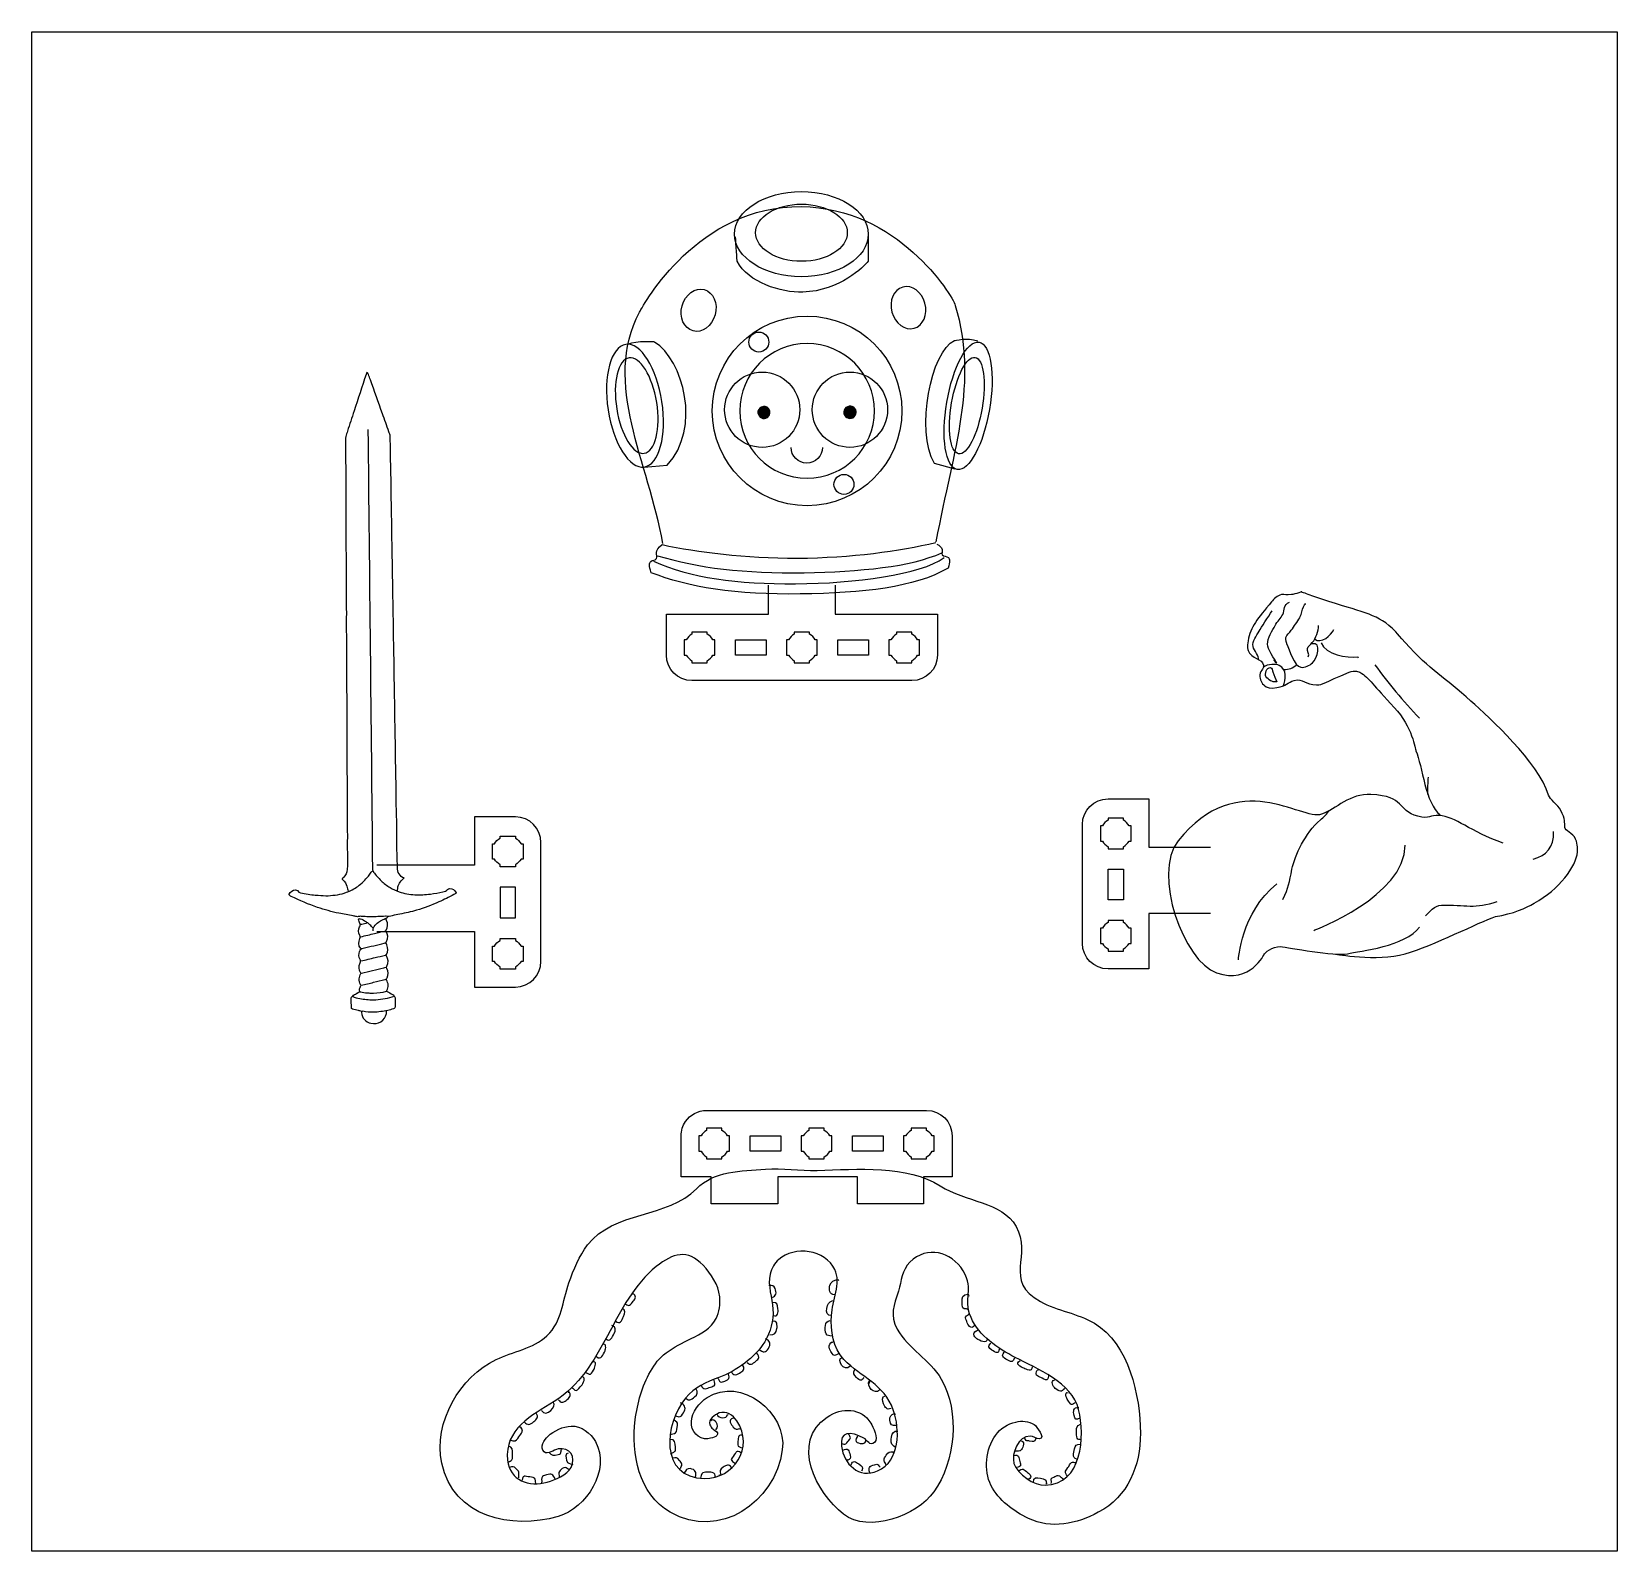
# Model space of a CAD drawing. Extents: x 0 to 879, y 0 to 842.
import ezdxf

# ---------------------------------------------------------------- set-up
doc = ezdxf.new("R2010")
doc.units = 0
doc.header["$MEASUREMENT"] = 0
doc.layers.add('LAYER_1', color=7, linetype='CONTINUOUS')

msp = doc.modelspace()

# ---------------------------------------------------------------- hatches: boundary and pattern name
at = {"layer": 'LAYER_1'}
h = msp.add_hatch(color=250, dxfattribs=at)
h.dxf.hatch_style = 2
edge = h.paths.add_edge_path()
edge.add_spline(control_points=[(407.66, 628.2), (405.59, 626.72), (402.82, 628.18), (402.41, 630.6), (401.88, 633.73), (406.27, 635.47), (408.29, 633.13), (409.5, 631.72), (409.19, 629.29), (407.66, 628.2)], knot_values=[0, 0, 0, 0, 1, 1, 1, 2, 2, 2, 3, 3, 3, 3], degree=3, periodic=0)
edge.add_line((407.66, 628.2), (407.66, 628.2))
h = msp.add_hatch(color=250, dxfattribs=at)
h.dxf.hatch_style = 2
edge = h.paths.add_edge_path()
edge.add_spline(control_points=[(456.61, 630), (456.25, 628.92), (455.43, 628), (454.32, 627.7), (451.9, 627.06), (449.2, 629.71), (450.13, 632.19), (450.89, 634.72), (454.65, 635.19), (456.19, 633.22), (456.89, 632.31), (456.98, 631.08), (456.61, 630)], knot_values=[0, 0, 0, 0, 1, 1, 1, 2, 2, 2, 3, 3, 3, 4, 4, 4, 4], degree=3, periodic=0)
edge.add_line((456.61, 630), (456.61, 630))

# ---------------------------------------------------------------- linework, layer by layer
msp.add_lwpolyline([(0, 841.89), (878.58, 841.89), (878.58, 0), (0, 0), (0, 841.89)], dxfattribs=at)
at = {"layer": 'LAYER_1', "color": 7}
for points in [[(389.92, 505.05), (406.92, 505.05), (406.92, 496.54), (389.92, 496.54), (389.92, 505.05)], [(446.61, 505.05), (463.62, 505.05), (463.62, 496.54), (446.61, 496.54), (446.61, 505.05)], [(604.91, 360.89), (596.4, 360.89), (596.4, 377.9), (604.91, 377.9), (604.91, 360.89)], [(259.51, 350.89), (268.01, 350.89), (268.01, 367.9), (259.51, 367.9), (259.51, 350.89)], [(415.08, 221.59), (398.07, 221.59), (398.07, 230.1), (415.08, 230.1), (415.08, 221.59)], [(471.77, 221.59), (454.76, 221.59), (454.76, 230.1), (471.77, 230.1), (471.77, 221.59)]]:
    msp.add_lwpolyline(points, dxfattribs=at)
at = {"layer": 'LAYER_1'}
for points, knots in [([(463.57, 729.73), (463.57, 742.77), (446.98, 753.34), (426.52, 753.34), (406.05, 753.34), (389.47, 742.77), (389.47, 729.73), (389.47, 716.69), (406.05, 706.12), (426.52, 706.12), (446.98, 706.12), (463.57, 716.69), (463.57, 729.73)], [0, 0, 0, 0, 1, 1, 1, 2, 2, 2, 3, 3, 3, 4, 4, 4, 4]), ([(451.91, 730.54), (451.91, 739.28), (440.54, 746.37), (426.52, 746.37), (412.5, 746.37), (401.13, 739.28), (401.13, 730.54), (401.13, 721.79), (412.5, 714.7), (426.52, 714.7), (440.54, 714.7), (451.91, 721.79), (451.91, 730.54)], [0, 0, 0, 0, 1, 1, 1, 2, 2, 2, 3, 3, 3, 4, 4, 4, 4]), ([(463.57, 729.73), (463.57, 729.73), (463.57, 714.7), (463.57, 714.7), (461.35, 711.96), (447.77, 698.22), (427.31, 697.62), (415.15, 697.27), (397.08, 702.81), (390.87, 714.75), (390.87, 714.75), (390.3, 724.75), (389.92, 728.21)], [0, 0, 0, 0, 1, 1, 1, 2, 2, 2, 3, 3, 3, 4, 4, 4, 4]), ([(378.68, 685.08), (380.4, 691.39), (377.69, 697.62), (372.64, 699), (367.59, 700.37), (362.1, 696.36), (360.38, 690.05), (358.67, 683.73), (361.37, 677.5), (366.43, 676.13), (371.48, 674.75), (376.97, 678.76), (378.68, 685.08)], [0, 0, 0, 0, 1, 1, 1, 2, 2, 2, 3, 3, 3, 4, 4, 4, 4]), ([(476.65, 686.51), (474.94, 692.82), (477.64, 699.05), (482.7, 700.43), (487.75, 701.8), (493.24, 697.79), (494.95, 691.48), (496.67, 685.16), (493.96, 678.93), (488.91, 677.56), (483.86, 676.18), (478.37, 680.19), (476.65, 686.51)], [0, 0, 0, 0, 1, 1, 1, 2, 2, 2, 3, 3, 3, 4, 4, 4, 4]), ([(429.63, 684.34), (400.61, 684.34), (377.09, 660.81), (377.09, 631.79), (377.09, 602.77), (400.61, 579.25), (429.63, 579.25), (458.66, 579.25), (482.18, 602.77), (482.18, 631.79), (482.18, 660.81), (458.66, 684.34), (429.63, 684.34)], [0, 0, 0, 0, 1, 1, 1, 2, 2, 2, 3, 3, 3, 4, 4, 4, 4]), ([(349.2, 636.93), (352.04, 618.17), (347.66, 601.96), (339.43, 600.72), (331.2, 599.47), (322.23, 613.67), (319.4, 632.43), (316.56, 651.19), (320.94, 667.41), (329.17, 668.65), (337.4, 669.89), (346.37, 655.69), (349.2, 636.93)], [0, 0, 0, 0, 1, 1, 1, 2, 2, 2, 3, 3, 3, 4, 4, 4, 4]), ([(339.43, 600.72), (339.43, 600.72), (352.09, 601.74), (352.09, 601.74), (371.32, 622.14), (361.04, 660.24), (345.05, 669.95), (345.05, 669.95), (335.67, 670.95), (330.09, 668.55)], [0, 0, 0, 0, 1, 1, 1, 2, 2, 2, 3, 3, 3, 3]), ([(429.63, 594.48), (409.03, 594.48), (392.32, 611.19), (392.32, 631.79), (392.32, 652.4), (409.03, 669.11), (429.63, 669.11), (450.24, 669.11), (466.95, 652.4), (466.95, 631.79), (466.95, 611.19), (450.24, 594.48), (429.63, 594.48)], [0, 0, 0, 0, 1, 1, 1, 2, 2, 2, 3, 3, 3, 4, 4, 4, 4]), ([(511.74, 599.57), (511.74, 599.57), (500.29, 602.64), (500.29, 602.64), (489.38, 621.06), (498.43, 665.15), (511.38, 670.79), (511.38, 670.79), (518.08, 672.65), (524.26, 670.61)], [0, 0, 0, 0, 1, 1, 1, 2, 2, 2, 3, 3, 3, 3]), ([(507.05, 636.65), (503.71, 617.18), (506.3, 600.48), (512.83, 599.37), (519.36, 598.25), (527.36, 613.12), (530.7, 632.6), (534.04, 652.07), (531.45, 668.77), (524.92, 669.89), (518.39, 671.01), (510.39, 656.13), (507.05, 636.65)], [0, 0, 0, 0, 1, 1, 1, 2, 2, 2, 3, 3, 3, 4, 4, 4, 4]), ([(324.15, 632.99), (321.83, 647.58), (324.91, 660.2), (331.03, 661.17), (337.14, 662.14), (343.98, 651.1), (346.3, 636.51), (348.62, 621.92), (345.55, 609.31), (339.43, 608.33), (333.31, 607.36), (326.47, 618.4), (324.15, 632.99)], [0, 0, 0, 0, 1, 1, 1, 2, 2, 2, 3, 3, 3, 4, 4, 4, 4]), ([(509.72, 636.2), (507.19, 621.45), (508.93, 608.84), (513.6, 608.04), (518.27, 607.23), (524.11, 618.54), (526.64, 633.3), (529.17, 648.05), (527.43, 660.65), (522.76, 661.46), (518.08, 662.26), (512.25, 650.95), (509.72, 636.2)], [0, 0, 0, 0, 1, 1, 1, 2, 2, 2, 3, 3, 3, 4, 4, 4, 4]), ([(202.62, 366.09), (202.9, 366.72), (202.71, 367.41), (202.87, 368.06), (203.3, 369.8), (204.85, 371.93), (206.36, 373.04), (205, 373.12), (204.27, 374.27), (203.56, 375.35), (202.89, 376.38), (202.65, 377.59), (202.64, 378.82), (202.62, 381.29), (202.57, 383.76), (202.48, 386.23), (202.24, 393.33), (202.4, 400.43), (202.16, 407.52), (201.89, 415.64), (202.02, 423.76), (201.76, 431.87), (201.53, 439.21), (201.61, 446.56), (201.4, 453.9), (201.15, 462.74), (201.21, 471.58), (200.96, 480.42), (200.75, 487.76), (200.81, 495.11), (200.6, 502.45), (200.35, 511.29), (200.41, 520.14), (200.16, 528.97), (199.95, 536.39), (200.02, 543.8), (199.8, 551.22), (199.54, 559.98), (199.62, 568.76), (199.37, 577.53), (199.15, 584.94), (199.21, 592.35), (199.01, 599.77), (198.84, 605.75), (198.75, 611.73), (198.68, 617.72), (198.67, 618.62), (198.21, 619.42), (197.92, 620.25), (196.76, 623.59), (195.53, 626.91), (194.34, 630.25), (192.11, 636.52), (189.9, 642.8), (187.67, 649.08), (187.33, 650.05), (186.96, 651.01), (186.63, 651.98), (186.46, 652.49), (186.27, 652.96), (185.64, 653.16), (185.55, 652.79), (185.43, 652.4), (185.3, 652.02), (182.98, 645.3), (180.83, 638.52), (178.63, 631.76), (177.41, 628.03), (176.24, 624.3), (174.97, 620.59), (174.63, 619.6), (174.24, 618.61), (174.01, 617.6), (173.72, 616.35), (173.88, 615.03), (173.89, 613.75), (173.92, 604.96), (174.09, 596.16), (174.01, 587.37), (173.95, 580.02), (174.17, 572.68), (174.11, 565.34), (174.05, 556.55), (174.3, 547.75), (174.23, 538.95), (174.17, 531.61), (174.38, 524.27), (174.33, 516.93), (174.26, 508.13), (174.51, 499.34), (174.44, 490.54), (174.38, 483.2), (174.6, 475.86), (174.54, 468.52), (174.47, 459.82), (174.73, 451.12), (174.65, 442.42), (174.59, 434.98), (174.8, 427.55), (174.76, 420.11), (174.71, 410.97), (174.96, 401.84), (174.87, 392.7), (174.81, 387.76), (175.15, 382.82), (174.87, 377.87), (174.76, 376), (174.11, 374.39), (172.6, 373.2), (171.87, 372.63), (171.82, 372.46), (172.4, 372.04), (173.64, 371.13), (174.26, 369.86), (174.7, 368.43), (174.98, 367.54), (174.95, 366.6), (175.29, 365.74)], [0, 0, 0, 0, 1, 1, 1, 2, 2, 2, 3, 3, 3, 4, 4, 4, 5, 5, 5, 6, 6, 6, 7, 7, 7, 8, 8, 8, 9, 9, 9, 10, 10, 10, 11, 11, 11, 12, 12, 12, 13, 13, 13, 14, 14, 14, 15, 15, 15, 16, 16, 16, 17, 17, 17, 18, 18, 18, 19, 19, 19, 20, 20, 20, 21, 21, 21, 22, 22, 22, 23, 23, 23, 24, 24, 24, 25, 25, 25, 26, 26, 26, 27, 27, 27, 28, 28, 28, 29, 29, 29, 30, 30, 30, 31, 31, 31, 32, 32, 32, 33, 33, 33, 34, 34, 34, 35, 35, 35, 36, 36, 36, 37, 37, 37, 38, 38, 38, 39, 39, 39, 39]), ([(407.66, 628.2), (405.59, 626.72), (402.82, 628.18), (402.41, 630.6), (401.88, 633.73), (406.27, 635.47), (408.29, 633.13), (409.5, 631.72), (409.19, 629.29), (407.66, 628.2)], [0, 0, 0, 0, 1, 1, 1, 2, 2, 2, 3, 3, 3, 3]), ([(405.68, 632.09), (405.67, 632.14), (405.67, 632.18), (405.65, 632.23), (405.46, 632.68), (404.9, 632.89), (404.43, 632.76), (403.85, 632.61), (403.54, 631.98), (403.68, 631.42), (403.81, 630.86), (404.27, 630.57), (404.77, 630.39), (405.24, 630.22), (405.78, 630.53), (405.95, 630.96), (406.11, 631.36), (406, 631.81), (405.68, 632.09)], [0, 0, 0, 0, 1, 1, 1, 2, 2, 2, 3, 3, 3, 4, 4, 4, 5, 5, 5, 6, 6, 6, 6]), ([(456.61, 630), (456.25, 628.92), (455.43, 628), (454.32, 627.7), (451.9, 627.06), (449.2, 629.71), (450.13, 632.19), (450.89, 634.72), (454.65, 635.19), (456.19, 633.22), (456.89, 632.31), (456.98, 631.08), (456.61, 630)], [0, 0, 0, 0, 1, 1, 1, 2, 2, 2, 3, 3, 3, 4, 4, 4, 4]), ([(452.68, 632.96), (452.13, 632.99), (451.75, 632.64), (451.57, 632.15), (451.47, 631.89), (451.57, 631.57), (451.76, 631.35), (451.91, 631.13), (452.17, 630.96), (452.42, 630.96), (452.77, 630.97), (453.02, 631.13), (453.21, 631.35), (453.21, 631.36), (453.22, 631.36), (453.22, 631.37), (453.34, 631.51), (453.44, 631.67), (453.52, 631.86), (453.74, 632.41), (453.18, 632.93), (452.68, 632.96)], [0, 0, 0, 0, 1, 1, 1, 2, 2, 2, 3, 3, 3, 4, 4, 4, 5, 5, 5, 6, 6, 6, 7, 7, 7, 7]), ([(501.54, 558.01), (503.04, 557.29), (504.21, 556.34), (504.49, 555.06), (504.77, 553.78), (503.98, 553), (504.49, 552.11), (505.17, 550.93), (506.97, 551.54), (507.98, 550.5), (508.62, 549.84), (509.09, 548.38), (507.75, 544.72), (489.23, 533.84), (460.75, 530.95), (425.88, 530.37), (390.81, 529.79), (363.17, 534.13), (343.24, 542.18), (341.85, 545.96), (342.21, 547.6), (342.97, 548.35), (343.93, 549.3), (345.48, 548.8), (346.19, 549.96), (346.8, 550.95), (345.98, 551.85), (346.19, 553.45), (346.33, 554.56), (346.98, 556.07), (349.27, 557.71), (369.34, 553.57), (394.79, 550.09), (424.27, 550.23), (454.58, 550.37), (480.62, 554.3), (501.01, 558.81)], [0, 0, 0, 0, 1, 1, 1, 2, 2, 2, 3, 3, 3, 4, 4, 4, 5, 5, 5, 6, 6, 6, 7, 7, 7, 8, 8, 8, 9, 9, 9, 10, 10, 10, 11, 11, 11, 12, 12, 12, 12]), ([(815.33, 392.33), (797.33, 398.75), (788.48, 407.17), (780, 407.67), (774.7, 407.98), (774.61, 405.52), (768.12, 407.25), (755.87, 410.51), (761.75, 418.25), (742, 419.33), (730.69, 419.95), (722.74, 411.27), (714.67, 408.33), (703.96, 404.45), (668.37, 434.91), (635.33, 393.67), (620.49, 375.13), (638.53, 326.65), (656.5, 320.5), (675.5, 314), (683, 331.05), (683, 331.05), (683, 331.05), (687.5, 335.5), (692, 335), (696.5, 334.5), (722, 329.6), (729, 331.05), (736, 332.5), (761.5, 335.19), (769, 345.85)], [0, 0, 0, 0, 1, 1, 1, 2, 2, 2, 3, 3, 3, 4, 4, 4, 5, 5, 5, 6, 6, 6, 7, 7, 7, 8, 8, 8, 9, 9, 9, 10, 10, 10, 10]), ([(435.27, 211), (425.39, 210.71), (416.13, 212.46), (406.57, 211.67), (392.89, 210.53), (378.23, 211), (368.39, 200.84), (352.83, 184.77), (322.11, 188.49), (308.04, 169.72), (303.44, 163.58), (300.27, 156.04), (297.68, 148.8), (293.92, 138.26), (294.17, 127.67), (285.48, 119.37), (278, 112.22), (266.49, 110.59), (257.41, 106.25), (237.4, 96.69), (222.42, 71.44), (227.24, 48.82), (233.65, 18.8), (265.76, 11.82), (291.7, 19.3), (307.39, 23.83), (321.05, 45.12), (312.34, 60.76), (309.65, 65.59), (304.6, 69.57), (298.93, 69.34), (294.36, 69.15), (289.34, 66.86), (286, 63.67), (284.17, 61.94), (281.22, 57.46), (283.88, 55.12), (286.1, 53.15), (289.29, 56.34), (291.7, 56.72), (298.15, 57.74), (301.92, 52.12), (298.84, 46.49), (296.55, 42.3), (290.07, 39.56), (285.69, 38.35), (275.6, 35.56), (264.93, 38.97), (263.66, 50.57), (261.82, 67.45), (277.14, 75.42), (289.5, 82.99), (317.26, 100.01), (321.72, 138.26), (346.09, 157.81), (355.26, 165.16), (363.42, 167.57), (371.98, 158.47), (376.56, 153.62), (380.53, 147.77), (381.21, 141.02), (381.61, 137.11), (381, 132.44), (379.22, 128.88), (376.49, 123.4), (370.69, 120.34), (365.39, 117.83), (360.57, 115.54), (355.81, 113.06), (351.49, 109.91), (347.71, 107.16), (345.22, 103.66), (342.89, 99.63), (338.14, 91.43), (335.64, 82.18), (334.41, 72.83), (331.97, 54.31), (336.44, 31.67), (353.76, 21.68), (380.95, 6), (411.81, 26.87), (415.91, 56.17), (418.79, 76.77), (392.87, 97.26), (374.3, 85.18), (369.9, 82.32), (365.88, 77.13), (365.52, 71.74), (365.16, 66.44), (369.21, 61.9), (374.7, 62.33), (376.03, 62.43), (380.69, 63.5), (380.08, 65.58), (379.86, 66.34), (377.91, 67.18), (377.33, 67.77), (376.66, 68.43), (376.11, 69.2), (375.81, 70.07), (374.82, 72.94), (378.36, 75.78), (380.93, 76.65), (384.89, 77.99), (388.54, 75.36), (390.68, 72.2), (400.57, 57.62), (389, 40.09), (372.8, 40.34), (347.62, 40.73), (350.44, 70.51), (362.31, 84.87), (367.28, 90.88), (373.6, 93.65), (380.74, 96.29), (390.47, 99.88), (400.71, 107.22), (406.2, 116.13), (409.5, 121.48), (411.04, 127.79), (410.75, 134.05), (410.45, 140.46), (407.63, 147.13), (409.16, 153.53), (409.96, 156.92), (411.67, 159.61), (413.93, 161.63), (422.68, 169.45), (439.75, 167.19), (445.06, 156.03), (448.58, 148.65), (443.54, 138.46), (443.15, 130.68), (442.72, 122.11), (443.76, 112.75), (450.01, 106.29), (459.84, 96.12), (472.27, 92.71), (477.41, 78.34), (481.31, 67.45), (481.23, 49.97), (468.68, 44.5), (458.35, 40), (449.93, 48.35), (448.73, 58.18), (447.7, 66.7), (453.59, 66.69), (461.03, 62.73), (463.09, 61.63), (464.29, 57.9), (467.03, 60.35), (469.32, 62.41), (466.22, 69), (465.01, 70.98), (459.67, 79.77), (448.8, 79.79), (440.8, 74.35), (420.24, 60.38), (434.61, 32.49), (449.88, 20.5), (463.7, 9.65), (490.59, 19.98), (499.86, 32.87), (511.67, 49.28), (514.54, 77.46), (504.01, 95.33), (497.58, 106.24), (485.76, 112.05), (479.64, 123.03), (475.29, 130.85), (477.8, 136.34), (480.24, 144.08), (482.08, 149.91), (482.02, 155.59), (486.65, 160.22), (495.95, 169.52), (509.62, 166.12), (516.06, 155.42), (522.91, 144.02), (515.49, 141.21), (520.51, 129.49), (524.8, 119.47), (535.56, 112.26), (544.89, 107.43), (557.2, 101.06), (576.37, 93.54), (580.09, 78.6), (583.82, 63.62), (582.11, 37.05), (561.51, 36.59), (555.35, 36.45), (546.26, 42.49), (544.29, 48.64), (542.63, 53.81), (546.8, 64.19), (553.22, 63.84), (554.97, 63.75), (556.83, 62.2), (558.5, 62.33), (561.82, 62.61), (556.95, 69.28), (555.46, 70.19), (552.55, 71.98), (548.64, 72.47), (545.35, 71.62), (540.71, 70.44), (536.77, 68.23), (533.98, 64.24), (528.68, 56.67), (527.31, 44.86), (531.55, 36.54), (535.79, 28.22), (544.04, 22.11), (552.32, 18.19), (565.04, 12.15), (578.86, 15.21), (591, 21.58), (607.56, 30.27), (614.36, 47.2), (614.35, 65.43), (614.33, 86), (607.87, 115.05), (588.85, 126.36), (579.55, 131.89), (568.42, 133.09), (558.93, 138.34), (538.01, 149.92), (554.5, 164.16), (545.47, 179.98), (537.47, 194.01), (517.41, 193.33), (503.38, 202.49), (485.55, 214.12), (457.08, 211.64), (435.27, 211)], [0, 0, 0, 0, 1, 1, 1, 2, 2, 2, 3, 3, 3, 4, 4, 4, 5, 5, 5, 6, 6, 6, 7, 7, 7, 8, 8, 8, 9, 9, 9, 10, 10, 10, 11, 11, 11, 12, 12, 12, 13, 13, 13, 14, 14, 14, 15, 15, 15, 16, 16, 16, 17, 17, 17, 18, 18, 18, 19, 19, 19, 20, 20, 20, 21, 21, 21, 22, 22, 22, 23, 23, 23, 24, 24, 24, 25, 25, 25, 26, 26, 26, 27, 27, 27, 28, 28, 28, 29, 29, 29, 30, 30, 30, 31, 31, 31, 32, 32, 32, 33, 33, 33, 34, 34, 34, 35, 35, 35, 36, 36, 36, 37, 37, 37, 38, 38, 38, 39, 39, 39, 40, 40, 40, 41, 41, 41, 42, 42, 42, 43, 43, 43, 44, 44, 44, 45, 45, 45, 46, 46, 46, 47, 47, 47, 48, 48, 48, 49, 49, 49, 50, 50, 50, 51, 51, 51, 52, 52, 52, 53, 53, 53, 54, 54, 54, 55, 55, 55, 56, 56, 56, 57, 57, 57, 58, 58, 58, 59, 59, 59, 60, 60, 60, 61, 61, 61, 62, 62, 62, 63, 63, 63, 64, 64, 64, 65, 65, 65, 66, 66, 66, 67, 67, 67, 68, 68, 68, 69, 69, 69, 70, 70, 70, 71, 71, 71, 72, 72, 72, 73, 73, 73, 74, 74, 74, 75, 75, 75, 76, 76, 76, 77, 77, 77, 78, 78, 78, 78])]:
    msp.add_open_spline(points, degree=3, knots=knots, dxfattribs=at)
at = {"layer": 'LAYER_1', "color": 250}
for points, knots in [([(463.57, 729.73), (463.57, 742.77), (446.98, 753.34), (426.52, 753.34), (406.05, 753.34), (389.47, 742.77), (389.47, 729.73), (389.47, 716.69), (406.05, 706.12), (426.52, 706.12), (446.98, 706.12), (463.57, 716.69), (463.57, 729.73)], [0, 0, 0, 0, 1, 1, 1, 2, 2, 2, 3, 3, 3, 4, 4, 4, 4]), ([(349.68, 558.28), (341.87, 603.35), (315.92, 647.15), (336.8, 686.53), (339.09, 690.86), (369.34, 745.69), (426.42, 745.02), (479.86, 744.4), (510, 696.24), (511.74, 690.29), (524.42, 646.82), (511.06, 612.48), (501.01, 559.35)], [0, 0, 0, 0, 1, 1, 1, 2, 2, 2, 3, 3, 3, 4, 4, 4, 4]), ([(451.91, 730.54), (451.91, 739.28), (440.54, 746.37), (426.52, 746.37), (412.5, 746.37), (401.13, 739.28), (401.13, 730.54), (401.13, 721.79), (412.5, 714.7), (426.52, 714.7), (440.54, 714.7), (451.91, 721.79), (451.91, 730.54)], [0, 0, 0, 0, 1, 1, 1, 2, 2, 2, 3, 3, 3, 4, 4, 4, 4]), ([(463.57, 729.73), (463.57, 729.73), (463.57, 714.7), (463.57, 714.7), (461.35, 711.96), (447.77, 698.22), (427.31, 697.62), (415.15, 697.27), (397.08, 702.81), (390.87, 714.75), (390.87, 714.75), (390.3, 724.75), (389.92, 728.21)], [0, 0, 0, 0, 1, 1, 1, 2, 2, 2, 3, 3, 3, 4, 4, 4, 4]), ([(378.68, 685.08), (380.4, 691.39), (377.69, 697.62), (372.64, 699), (367.59, 700.37), (362.1, 696.36), (360.38, 690.05), (358.67, 683.73), (361.37, 677.5), (366.43, 676.13), (371.48, 674.75), (376.97, 678.76), (378.68, 685.08)], [0, 0, 0, 0, 1, 1, 1, 2, 2, 2, 3, 3, 3, 4, 4, 4, 4]), ([(476.65, 686.51), (474.94, 692.82), (477.64, 699.05), (482.7, 700.43), (487.75, 701.8), (493.24, 697.79), (494.95, 691.48), (496.67, 685.16), (493.96, 678.93), (488.91, 677.56), (483.86, 676.18), (478.37, 680.19), (476.65, 686.51)], [0, 0, 0, 0, 1, 1, 1, 2, 2, 2, 3, 3, 3, 4, 4, 4, 4]), ([(429.63, 684.34), (400.61, 684.34), (377.09, 660.81), (377.09, 631.79), (377.09, 602.77), (400.61, 579.25), (429.63, 579.25), (458.66, 579.25), (482.18, 602.77), (482.18, 631.79), (482.18, 660.81), (458.66, 684.34), (429.63, 684.34)], [0, 0, 0, 0, 1, 1, 1, 2, 2, 2, 3, 3, 3, 4, 4, 4, 4]), ([(349.2, 636.93), (352.04, 618.17), (347.66, 601.96), (339.43, 600.72), (331.2, 599.47), (322.23, 613.67), (319.4, 632.43), (316.56, 651.19), (320.94, 667.41), (329.17, 668.65), (337.4, 669.89), (346.37, 655.69), (349.2, 636.93)], [0, 0, 0, 0, 1, 1, 1, 2, 2, 2, 3, 3, 3, 4, 4, 4, 4]), ([(339.43, 600.72), (339.43, 600.72), (352.09, 601.74), (352.09, 601.74), (371.32, 622.14), (361.04, 660.24), (345.05, 669.95), (345.05, 669.95), (335.67, 670.95), (330.09, 668.55)], [0, 0, 0, 0, 1, 1, 1, 2, 2, 2, 3, 3, 3, 3]), ([(466.95, 631.79), (466.95, 611.19), (450.24, 594.48), (429.63, 594.48), (409.03, 594.48), (392.32, 611.19), (392.32, 631.79), (392.32, 652.4), (409.03, 669.11), (429.63, 669.11), (450.24, 669.11), (466.95, 652.4), (466.95, 631.79)], [0, 0, 0, 0, 1, 1, 1, 2, 2, 2, 3, 3, 3, 4, 4, 4, 4]), ([(466.95, 631.79), (466.95, 611.19), (450.24, 594.48), (429.63, 594.48), (409.03, 594.48), (392.32, 611.19), (392.32, 631.79), (392.32, 652.4), (409.03, 669.11), (429.63, 669.11), (450.24, 669.11), (466.95, 652.4), (466.95, 631.79)], [0, 0, 0, 0, 1, 1, 1, 2, 2, 2, 3, 3, 3, 4, 4, 4, 4]), ([(429.63, 594.48), (409.03, 594.48), (392.32, 611.19), (392.32, 631.79), (392.32, 652.4), (409.03, 669.11), (429.63, 669.11), (450.24, 669.11), (466.95, 652.4), (466.95, 631.79), (466.95, 611.19), (450.24, 594.48), (429.63, 594.48)], [0, 0, 0, 0, 1, 1, 1, 2, 2, 2, 3, 3, 3, 4, 4, 4, 4]), ([(408.44, 669.97), (408.44, 673.03), (405.96, 675.52), (402.9, 675.52), (399.84, 675.52), (397.35, 673.03), (397.35, 669.97), (397.35, 666.91), (399.84, 664.43), (402.9, 664.43), (405.96, 664.43), (408.44, 666.91), (408.44, 669.97)], [0, 0, 0, 0, 1, 1, 1, 2, 2, 2, 3, 3, 3, 4, 4, 4, 4]), ([(511.74, 599.57), (511.74, 599.57), (500.29, 602.64), (500.29, 602.64), (489.38, 621.06), (498.43, 665.15), (511.38, 670.79), (511.38, 670.79), (518.08, 672.65), (524.26, 670.61)], [0, 0, 0, 0, 1, 1, 1, 2, 2, 2, 3, 3, 3, 3]), ([(507.05, 636.65), (503.71, 617.18), (506.3, 600.48), (512.83, 599.37), (519.36, 598.25), (527.36, 613.12), (530.7, 632.6), (534.04, 652.07), (531.45, 668.77), (524.92, 669.89), (518.39, 671.01), (510.39, 656.13), (507.05, 636.65)], [0, 0, 0, 0, 1, 1, 1, 2, 2, 2, 3, 3, 3, 4, 4, 4, 4]), ([(324.15, 632.99), (321.83, 647.58), (324.91, 660.2), (331.03, 661.17), (337.14, 662.14), (343.98, 651.1), (346.3, 636.51), (348.62, 621.92), (345.55, 609.31), (339.43, 608.33), (333.31, 607.36), (326.47, 618.4), (324.15, 632.99)], [0, 0, 0, 0, 1, 1, 1, 2, 2, 2, 3, 3, 3, 4, 4, 4, 4]), ([(509.72, 636.2), (507.19, 621.45), (508.93, 608.84), (513.6, 608.04), (518.27, 607.23), (524.11, 618.54), (526.64, 633.3), (529.17, 648.05), (527.43, 660.65), (522.76, 661.46), (518.08, 662.26), (512.25, 650.95), (509.72, 636.2)], [0, 0, 0, 0, 1, 1, 1, 2, 2, 2, 3, 3, 3, 4, 4, 4, 4]), ([(202.62, 366.09), (202.9, 366.72), (202.71, 367.41), (202.87, 368.06), (203.3, 369.8), (204.85, 371.93), (206.36, 373.04), (205, 373.12), (204.27, 374.27), (203.56, 375.35), (202.89, 376.38), (202.65, 377.59), (202.64, 378.82), (202.62, 381.29), (202.57, 383.76), (202.48, 386.23), (202.24, 393.33), (202.4, 400.43), (202.16, 407.52), (201.89, 415.64), (202.02, 423.76), (201.76, 431.87), (201.53, 439.21), (201.61, 446.56), (201.4, 453.9), (201.15, 462.74), (201.21, 471.58), (200.96, 480.42), (200.75, 487.76), (200.81, 495.11), (200.6, 502.45), (200.35, 511.29), (200.41, 520.14), (200.16, 528.97), (199.95, 536.39), (200.02, 543.8), (199.8, 551.22), (199.54, 559.98), (199.62, 568.76), (199.37, 577.53), (199.15, 584.94), (199.21, 592.35), (199.01, 599.77), (198.84, 605.75), (198.75, 611.73), (198.68, 617.72), (198.67, 618.62), (198.21, 619.42), (197.92, 620.25), (196.76, 623.59), (195.53, 626.91), (194.34, 630.25), (192.11, 636.52), (189.9, 642.8), (187.67, 649.08), (187.33, 650.05), (186.96, 651.01), (186.63, 651.98), (186.46, 652.49), (186.27, 652.96), (185.64, 653.16), (185.55, 652.79), (185.43, 652.4), (185.3, 652.02), (182.98, 645.3), (180.83, 638.52), (178.63, 631.76), (177.41, 628.03), (176.24, 624.3), (174.97, 620.59), (174.63, 619.6), (174.24, 618.61), (174.01, 617.6), (173.72, 616.35), (173.88, 615.03), (173.89, 613.75), (173.92, 604.96), (174.09, 596.16), (174.01, 587.37), (173.95, 580.02), (174.17, 572.68), (174.11, 565.34), (174.05, 556.55), (174.3, 547.75), (174.23, 538.95), (174.17, 531.61), (174.38, 524.27), (174.33, 516.93), (174.26, 508.13), (174.51, 499.34), (174.44, 490.54), (174.38, 483.2), (174.6, 475.86), (174.54, 468.52), (174.47, 459.82), (174.73, 451.12), (174.65, 442.42), (174.59, 434.98), (174.8, 427.55), (174.76, 420.11), (174.71, 410.97), (174.96, 401.84), (174.87, 392.7), (174.81, 387.76), (175.15, 382.82), (174.87, 377.87), (174.76, 376), (174.11, 374.39), (172.6, 373.2), (171.87, 372.63), (171.82, 372.46), (172.4, 372.04), (173.64, 371.13), (174.26, 369.86), (174.7, 368.43), (174.98, 367.54), (174.95, 366.6), (175.29, 365.74)], [0, 0, 0, 0, 1, 1, 1, 2, 2, 2, 3, 3, 3, 4, 4, 4, 5, 5, 5, 6, 6, 6, 7, 7, 7, 8, 8, 8, 9, 9, 9, 10, 10, 10, 11, 11, 11, 12, 12, 12, 13, 13, 13, 14, 14, 14, 15, 15, 15, 16, 16, 16, 17, 17, 17, 18, 18, 18, 19, 19, 19, 20, 20, 20, 21, 21, 21, 22, 22, 22, 23, 23, 23, 24, 24, 24, 25, 25, 25, 26, 26, 26, 27, 27, 27, 28, 28, 28, 29, 29, 29, 30, 30, 30, 31, 31, 31, 32, 32, 32, 33, 33, 33, 34, 34, 34, 35, 35, 35, 36, 36, 36, 37, 37, 37, 38, 38, 38, 39, 39, 39, 39]), ([(407.66, 628.2), (405.59, 626.72), (402.82, 628.18), (402.41, 630.6), (401.88, 633.73), (406.27, 635.47), (408.29, 633.13), (409.5, 631.72), (409.19, 629.29), (407.66, 628.2)], [0, 0, 0, 0, 1, 1, 1, 2, 2, 2, 3, 3, 3, 3]), ([(456.61, 630), (456.25, 628.92), (455.43, 628), (454.32, 627.7), (451.9, 627.06), (449.2, 629.71), (450.13, 632.19), (450.89, 634.72), (454.65, 635.19), (456.19, 633.22), (456.89, 632.31), (456.98, 631.08), (456.61, 630)], [0, 0, 0, 0, 1, 1, 1, 2, 2, 2, 3, 3, 3, 4, 4, 4, 4]), ([(186.29, 621.51), (187.14, 540.35), (187.98, 459.18), (188.82, 378.02), (188.83, 377.38), (188.96, 376.89), (189.39, 376.33), (190.7, 374.62), (192.07, 373.01), (193.62, 371.52), (195.13, 370.06), (196.82, 368.85), (198.59, 367.7), (200.15, 366.69), (201.89, 366.07), (203.59, 365.41), (206.37, 364.33), (209.34, 363.88), (212.31, 363.75), (215.2, 363.62), (218.09, 363.72), (220.96, 364.12), (223.27, 364.43), (225.56, 364.87), (227.85, 365.34), (228.82, 365.54), (229.75, 365.82), (230.39, 366.67), (230.67, 367.05), (231.09, 367.1), (231.54, 367.13), (233.21, 367.22), (234.38, 366.29), (235.21, 364.86), (234.95, 364.29), (234.41, 364.07), (233.9, 363.8), (231.21, 362.36), (228.46, 361.03), (225.67, 359.77), (221.61, 357.95), (217.45, 356.43), (213.2, 355.17), (210.17, 354.28), (207.11, 353.54), (203.99, 353.01), (202.58, 352.77), (201.19, 352.41), (199.78, 352.14), (198.69, 351.94), (197.59, 351.33), (196.44, 351.92), (196.32, 351.98), (196.15, 351.95), (196.01, 351.92), (194.64, 351.61), (193.24, 351.74), (191.86, 351.62), (189.16, 351.41), (186.44, 351.6), (183.72, 351.65), (183.6, 351.66), (183.48, 351.69), (183.36, 351.7), (182.56, 351.82), (181.74, 351.92), (180.97, 351.61), (180.62, 351.47), (180.33, 351.54), (180.02, 351.61), (179.39, 351.75), (178.76, 351.9), (178.12, 352.03), (175.51, 352.54), (172.87, 352.92), (170.26, 353.47), (166.2, 354.32), (162.22, 355.42), (158.3, 356.75), (153.34, 358.43), (148.55, 360.51), (143.84, 362.79), (143.25, 363.08), (142.7, 363.4), (142.59, 364.14), (143.48, 365.47), (144.59, 366.34), (146.13, 366.38), (146.54, 366.39), (146.99, 366.31), (147.21, 366.01), (148.18, 364.71), (149.64, 364.65), (151.02, 364.4), (152.43, 364.14), (153.84, 363.9), (155.25, 363.75), (156.43, 363.61), (157.62, 363.49), (158.81, 363.43), (160.65, 363.33), (162.5, 363.14), (164.34, 363.23), (167.78, 363.41), (171.19, 363.86), (174.41, 365.1), (176.61, 365.95), (178.73, 366.97), (180.65, 368.4), (182.87, 370.04), (184.83, 371.92), (186.54, 374.07), (187.1, 374.78), (187.64, 375.5), (188.13, 376.26), (188.29, 376.5), (188.46, 376.83), (188.84, 376.85)], [0, 0, 0, 0, 1, 1, 1, 2, 2, 2, 3, 3, 3, 4, 4, 4, 5, 5, 5, 6, 6, 6, 7, 7, 7, 8, 8, 8, 9, 9, 9, 10, 10, 10, 11, 11, 11, 12, 12, 12, 13, 13, 13, 14, 14, 14, 15, 15, 15, 16, 16, 16, 17, 17, 17, 18, 18, 18, 19, 19, 19, 20, 20, 20, 21, 21, 21, 22, 22, 22, 23, 23, 23, 24, 24, 24, 25, 25, 25, 26, 26, 26, 27, 27, 27, 28, 28, 28, 29, 29, 29, 30, 30, 30, 31, 31, 31, 32, 32, 32, 33, 33, 33, 34, 34, 34, 35, 35, 35, 36, 36, 36, 37, 37, 37, 38, 38, 38, 39, 39, 39, 39]), ([(455.63, 591.09), (455.63, 594.15), (453.15, 596.63), (450.09, 596.63), (447.03, 596.63), (444.55, 594.15), (444.55, 591.09), (444.55, 588.03), (447.03, 585.55), (450.09, 585.55), (453.15, 585.55), (455.63, 588.03), (455.63, 591.09)], [0, 0, 0, 0, 1, 1, 1, 2, 2, 2, 3, 3, 3, 4, 4, 4, 4]), ([(501.54, 558.01), (503.04, 557.29), (504.21, 556.34), (504.49, 555.06), (504.77, 553.78), (503.98, 553), (504.49, 552.11), (505.17, 550.93), (506.97, 551.54), (507.98, 550.5), (508.62, 549.84), (509.09, 548.38), (507.75, 544.72), (489.23, 533.84), (460.75, 530.95), (425.88, 530.37), (390.81, 529.79), (363.17, 534.13), (343.24, 542.18), (341.85, 545.96), (342.21, 547.6), (342.97, 548.35), (343.93, 549.3), (345.48, 548.8), (346.19, 549.96), (346.8, 550.95), (345.98, 551.85), (346.19, 553.45), (346.33, 554.56), (346.98, 556.07), (349.27, 557.71), (369.34, 553.57), (394.79, 550.09), (424.27, 550.23), (454.58, 550.37), (480.62, 554.3), (501.01, 558.81)], [0, 0, 0, 0, 1, 1, 1, 2, 2, 2, 3, 3, 3, 4, 4, 4, 5, 5, 5, 6, 6, 6, 7, 7, 7, 8, 8, 8, 9, 9, 9, 10, 10, 10, 11, 11, 11, 12, 12, 12, 12]), ([(344.58, 548.62), (364.43, 539.36), (391.32, 535.78), (423.19, 536.01), (456.43, 536.24), (492.42, 541.1), (505.57, 550.5)], [0, 0, 0, 0, 1, 1, 1, 2, 2, 2, 2]), ([(346.73, 551.57), (369, 544.86), (394.82, 541.58), (428.02, 542.18), (458.94, 542.74), (487.32, 545.4), (504.23, 553.18)], [0, 0, 0, 0, 1, 1, 1, 2, 2, 2, 2]), ([(722.5, 330.84), (722.5, 330.84), (745, 326.6), (761, 331.05), (776.77, 335.44), (801.77, 348.58), (811.1, 351.61), (820.86, 353.19), (828.03, 356.49), (832.5, 359), (846.56, 366.89), (855.78, 379.2), (856.5, 387.5), (856.6, 388.62), (856.85, 391.46), (855.5, 394.5), (853.88, 398.16), (849.66, 399.24), (849.5, 401), (849.25, 403.75), (850, 405.52), (847.25, 410.5), (845.54, 413.61), (841.23, 416.6), (840.5, 419), (835.01, 437.18), (807.77, 461.74), (797.5, 471), (782.71, 484.34), (775.37, 487.65), (761, 503.5), (755.82, 509.22), (755.33, 510.38), (752, 513), (742.62, 520.38), (734.39, 520.72), (710.5, 529), (707.46, 530.06), (705, 530.95), (703.5, 531.5), (705.32, 532.04), (699.88, 530.27), (698, 530), (694.97, 529.56), (694.52, 530.43), (692.5, 530), (690.01, 529.48), (688.42, 527.69), (687, 526), (679.26, 516.82), (675.36, 512.08), (674, 504.5), (673.34, 500.8), (673.82, 499.45), (674, 499), (675.83, 494.46), (681.89, 494.53), (682.5, 491), (682.91, 488.6), (680.24, 487.82), (680.5, 484.5), (680.67, 482.31), (682.04, 480.12), (684, 479), (684.44, 478.75), (686.15, 477.84), (690, 478.5), (695, 479.36), (696.01, 481.56), (699.5, 482.5), (704.66, 483.89), (705.57, 479.91), (712, 480), (715.54, 480.05), (715.95, 481.27), (730, 487), (733.24, 488.32), (735.46, 487.34), (736, 487), (741.41, 483.64), (743.25, 480), (755, 467.5), (765.11, 456.74), (766.61, 444.43), (767, 443.5), (770.56, 435.06), (772.25, 414.17), (780.5, 408)], [0, 0, 0, 0, 1, 1, 1, 2, 2, 2, 3, 3, 3, 4, 4, 4, 5, 5, 5, 6, 6, 6, 7, 7, 7, 8, 8, 8, 9, 9, 9, 10, 10, 10, 11, 11, 11, 12, 12, 12, 13, 13, 13, 14, 14, 14, 15, 15, 15, 16, 16, 16, 17, 17, 17, 18, 18, 18, 19, 19, 19, 20, 20, 20, 21, 21, 21, 22, 22, 22, 23, 23, 23, 24, 24, 24, 25, 25, 25, 26, 26, 26, 27, 27, 27, 28, 28, 28, 29, 29, 29, 29]), ([(679.75, 494.25), (680.44, 495.25), (677.14, 499.34), (676.74, 501.25), (676.13, 504.21), (678.78, 507.21), (680.12, 509.75), (681.21, 511.8), (685.25, 517.67), (687.31, 521.02)], [0, 0, 0, 0, 1, 1, 1, 2, 2, 2, 3, 3, 3, 3]), ([(688, 493.75), (688.25, 493.98), (689.9, 491.66), (689.95, 492.12), (688.57, 494.09), (684.71, 500.05), (684.75, 502.64), (684.79, 505.76), (687.47, 510.23), (688.99, 512.95), (690.17, 515.05), (692.22, 516.97), (693.2, 519.06), (694.37, 521.55), (693.51, 524.73), (697, 525.75)], [0, 0, 0, 0, 1, 1, 1, 2, 2, 2, 3, 3, 3, 4, 4, 4, 5, 5, 5, 5]), ([(695.5, 502.5), (695.5, 502.63), (694.8, 505.45), (694.98, 506.22), (695.33, 507.68), (697.13, 509.01), (697.95, 510.24), (699.49, 512.55), (701.21, 514.87), (702.62, 517.24), (703.34, 518.46), (705.09, 525.92), (706, 525)], [0, 0, 0, 0, 1, 1, 1, 2, 2, 2, 3, 3, 3, 4, 4, 4, 4]), ([(707.25, 495.5), (708.3, 497.08), (706.61, 498.64), (706.87, 500.1), (707.12, 501.46), (708.66, 502.3), (709.6, 503.47), (711.77, 506.16), (712.93, 509.56), (713.06, 512.99)], [0, 0, 0, 0, 1, 1, 1, 2, 2, 2, 3, 3, 3, 3]), ([(695.5, 502.5), (696.59, 499.88), (699.78, 490.17), (703.2, 489.75), (705.39, 489.48), (708.16, 490.71), (709.67, 492.14), (711.99, 494.35), (715.49, 504.04), (709.25, 502.75)], [0, 0, 0, 0, 1, 1, 1, 2, 2, 2, 3, 3, 3, 3]), ([(714.5, 503.25), (716.91, 496.87), (728.75, 494.69), (734.9, 495.52), (734.65, 495.31), (734.88, 495.26), (735, 495)], [0, 0, 0, 0, 1, 1, 1, 2, 2, 2, 2]), ([(693.5, 479.25), (695.06, 483.02), (695.59, 488.65), (691.27, 490.81), (689.74, 491.58), (684.75, 491.83), (682.42, 489.71)], [0, 0, 0, 0, 1, 1, 1, 2, 2, 2, 2]), ([(683.88, 484.75), (685.49, 482.53), (686.93, 481.52), (689.97, 481.64), (689.06, 483.44), (688.39, 485.27), (687.75, 487.18), (687.48, 488), (687.41, 489.49), (686.42, 489.62), (684.16, 489.9), (683.29, 485.88), (683.88, 484.75)], [0, 0, 0, 0, 1, 1, 1, 2, 2, 2, 3, 3, 3, 4, 4, 4, 4]), ([(815.33, 392.33), (797.33, 398.75), (788.48, 407.17), (780, 407.67), (774.7, 407.98), (774.61, 405.52), (768.12, 407.25), (755.87, 410.51), (761.75, 418.25), (742, 419.33), (730.69, 419.95), (722.74, 411.27), (714.67, 408.33), (703.96, 404.45), (668.37, 434.91), (635.33, 393.67), (620.49, 375.13), (638.53, 326.65), (656.5, 320.5), (675.5, 314), (683, 331.05), (683, 331.05), (683, 331.05), (687.5, 335.5), (692, 335), (696.5, 334.5), (722, 329.6), (729, 331.05), (736, 332.5), (761.5, 335.19), (769, 345.85)], [0, 0, 0, 0, 1, 1, 1, 2, 2, 2, 3, 3, 3, 4, 4, 4, 5, 5, 5, 6, 6, 6, 7, 7, 7, 8, 8, 8, 9, 9, 9, 10, 10, 10, 10]), ([(653.18, 353.32), (653.18, 353.32), (619.08, 353.32), (619.08, 353.32), (619.08, 353.32), (619.08, 322.63), (619.08, 322.63), (619.08, 322.63), (596.4, 322.63), (596.4, 322.63), (588.57, 322.63), (582.23, 328.98), (582.23, 336.8), (582.23, 336.8), (582.23, 402.69), (582.23, 402.69), (582.23, 410.52), (588.57, 416.87), (596.4, 416.87), (596.4, 416.87), (619.08, 416.87), (619.08, 416.87), (619.08, 416.87), (619.08, 390.17), (619.08, 390.17), (619.08, 390.17), (653.18, 390.17), (653.18, 390.17)], [0, 0, 0, 0, 1, 1, 1, 2, 2, 2, 3, 3, 3, 4, 4, 4, 5, 5, 5, 6, 6, 6, 7, 7, 7, 8, 8, 8, 9, 9, 9, 9]), ([(191.23, 343.32), (191.23, 343.32), (245.33, 343.32), (245.33, 343.32), (245.33, 343.32), (245.33, 312.63), (245.33, 312.63), (245.33, 312.63), (268.01, 312.63), (268.01, 312.63), (275.84, 312.63), (282.18, 318.98), (282.18, 326.8), (282.18, 326.8), (282.18, 392.69), (282.18, 392.69), (282.18, 400.52), (275.84, 406.87), (268.01, 406.87), (268.01, 406.87), (245.33, 406.87), (245.33, 406.87), (245.33, 406.87), (245.33, 380.17), (245.33, 380.17), (245.33, 380.17), (191.23, 380.17), (191.23, 380.17)], [0, 0, 0, 0, 1, 1, 1, 2, 2, 2, 3, 3, 3, 4, 4, 4, 5, 5, 5, 6, 6, 6, 7, 7, 7, 8, 8, 8, 9, 9, 9, 9]), ([(693.17, 361.17), (696.62, 367.53), (696.81, 370.79), (698.33, 377.9), (700.01, 385.71), (705.5, 397.75), (714.06, 405.25), (715.66, 406.64), (718.07, 408.67), (719, 410.5)], [0, 0, 0, 0, 1, 1, 1, 2, 2, 2, 3, 3, 3, 3]), ([(189.19, 343.71), (188.85, 345.06), (189.58, 346.01), (190.39, 346.92), (191.77, 348.46), (193.49, 349.52), (195.38, 350.3), (196.12, 350.61), (196.91, 350.78), (197.32, 351.57)], [0, 0, 0, 0, 1, 1, 1, 2, 2, 2, 3, 3, 3, 3]), ([(772.25, 352), (774.57, 354.06), (777.14, 357.92), (781.25, 358), (794.25, 358.25), (800, 355.73), (812, 360)], [0, 0, 0, 0, 1, 1, 1, 2, 2, 2, 2]), ([(182.31, 333.9), (180.94, 335.68), (180.96, 337.62), (181.85, 339.55), (182.15, 340.21), (182.19, 340.62), (181.82, 341.25), (180.9, 342.79), (181.02, 344.42), (181.68, 346.03), (181.83, 346.41), (182.04, 346.77), (182.24, 347.18), (181.75, 347.91), (181.38, 348.74), (181.19, 349.66), (181.04, 350.44), (181.27, 350.7), (181.99, 350.46), (183.14, 350.08), (184.23, 349.56), (185.2, 348.83), (185.76, 348.4), (185.73, 348.14), (185.07, 347.89), (184.16, 347.55), (183.22, 347.31), (182.24, 347.27)], [0, 0, 0, 0, 1, 1, 1, 2, 2, 2, 3, 3, 3, 4, 4, 4, 5, 5, 5, 6, 6, 6, 7, 7, 7, 8, 8, 8, 9, 9, 9, 9]), ([(182.45, 320.38), (181.09, 322.19), (181.07, 324.13), (181.97, 326.11), (182.28, 326.77), (182.34, 327.19), (181.91, 327.89), (181.06, 329.27), (181.19, 330.82), (181.65, 332.37), (181.98, 333.47), (182.62, 333.92), (183.75, 334.17), (187.63, 335.04), (191.51, 335.95), (195.37, 336.9), (196.05, 337.07), (196.39, 337.31), (196.67, 337.9), (197.59, 339.82), (197.39, 341.64), (196.32, 343.43), (196.26, 343.53), (196.1, 343.61), (196.16, 343.78)], [0, 0, 0, 0, 1, 1, 1, 2, 2, 2, 3, 3, 3, 4, 4, 4, 5, 5, 5, 6, 6, 6, 7, 7, 7, 8, 8, 8, 8]), ([(182.31, 340.51), (184.91, 340.96), (187.43, 341.75), (190, 342.33), (191.89, 342.75), (193.74, 343.33), (195.66, 343.64), (195.93, 343.69), (196.13, 343.84), (196.33, 344.13), (197.45, 345.86), (197.34, 347.64), (196.67, 349.45), (196.54, 349.79), (196.37, 350.13), (196.24, 350.47)], [0, 0, 0, 0, 1, 1, 1, 2, 2, 2, 3, 3, 3, 4, 4, 4, 5, 5, 5, 5]), ([(189.1, 345.38), (188.39, 345.82), (188.05, 346.6), (187.41, 347.12), (186.86, 347.56), (186.46, 348.21), (185.65, 348.25)], [0, 0, 0, 0, 1, 1, 1, 2, 2, 2, 2]), ([(182.45, 327.14), (185.09, 327.63), (187.68, 328.33), (190.29, 328.96), (192.17, 329.41), (194.05, 329.84), (195.95, 330.25), (196.26, 330.31), (196.38, 330.48), (196.52, 330.7), (197.57, 332.39), (197.5, 334.15), (196.82, 335.94), (196.67, 336.32), (196.43, 336.66), (196.23, 337.02)], [0, 0, 0, 0, 1, 1, 1, 2, 2, 2, 3, 3, 3, 4, 4, 4, 5, 5, 5, 5]), ([(182.59, 313.62), (184.92, 314.02), (187.18, 314.71), (189.48, 315.23), (191.56, 315.71), (193.62, 316.31), (195.72, 316.74), (196.26, 316.85), (196.63, 317.15), (196.88, 317.69), (197.73, 319.47), (197.62, 321.21), (196.73, 322.92), (196.46, 323.43), (196.48, 323.73), (196.78, 324.25), (197.85, 326.14), (197.63, 328.05), (196.6, 329.9), (196.51, 330.05), (196.4, 330.19), (196.3, 330.34)], [0, 0, 0, 0, 1, 1, 1, 2, 2, 2, 3, 3, 3, 4, 4, 4, 5, 5, 5, 6, 6, 6, 7, 7, 7, 7]), ([(181.76, 310.12), (181.49, 311.14), (181.75, 312.09), (182.26, 312.95), (182.51, 313.38), (182.53, 313.63), (182.24, 314.06), (180.97, 316.02), (181.35, 318.21), (182.37, 320.16), (182.47, 320.34), (182.59, 320.35), (182.74, 320.38), (186.87, 321.3), (190.96, 322.37), (195.07, 323.34), (195.5, 323.44), (195.92, 323.62), (196.38, 323.58)], [0, 0, 0, 0, 1, 1, 1, 2, 2, 2, 3, 3, 3, 4, 4, 4, 5, 5, 5, 6, 6, 6, 6]), ([(196.73, 310.35), (196.75, 310.5), (196.74, 310.67), (196.8, 310.78), (197.98, 312.77), (197.64, 314.7), (196.59, 316.6), (196.53, 316.71), (196.49, 316.84), (196.44, 316.96)], [0, 0, 0, 0, 1, 1, 1, 2, 2, 2, 3, 3, 3, 3]), ([(182.75, 299.01), (182.25, 299.46), (181.59, 299.42), (180.99, 299.56), (179.89, 299.82), (178.8, 300.1), (177.71, 300.41), (177.29, 300.52), (177.11, 300.73), (177.11, 301.2), (177.13, 302.97), (177.09, 304.74), (177.07, 306.51), (177.07, 306.92), (177.06, 307.33), (177.57, 307.46), (177.66, 307.48), (177.79, 307.5), (177.86, 307.46), (179.01, 306.6), (180.41, 306.58), (181.73, 306.28), (184.22, 305.73), (186.75, 305.55), (189.29, 305.55), (192.88, 305.56), (196.39, 306.15), (199.81, 307.19), (200.1, 307.28), (200.34, 307.49), (200.59, 307.63), (201.27, 307.39), (201.38, 306.89), (201.37, 306.25), (201.34, 304.8), (201.38, 303.35), (201.4, 301.89), (201.41, 301.14), (201.13, 300.73), (200.39, 300.51), (199.36, 300.19), (198.32, 299.9), (197.28, 299.6), (196, 299.22), (194.67, 299.17), (193.36, 298.97), (192.06, 298.77), (190.74, 298.66), (189.44, 298.67), (187.44, 298.69), (185.44, 298.72), (183.47, 299.16), (183, 299.26), (182.8, 299), (182.82, 298.5), (182.94, 295.39), (184.98, 293.21), (187.98, 292.55), (191.72, 291.74), (195.85, 293.84), (196.51, 297.99), (196.58, 298.41), (196.65, 298.81), (196.56, 299.23)], [0, 0, 0, 0, 1, 1, 1, 2, 2, 2, 3, 3, 3, 4, 4, 4, 5, 5, 5, 6, 6, 6, 7, 7, 7, 8, 8, 8, 9, 9, 9, 10, 10, 10, 11, 11, 11, 12, 12, 12, 13, 13, 13, 14, 14, 14, 15, 15, 15, 16, 16, 16, 17, 17, 17, 18, 18, 18, 19, 19, 19, 20, 20, 20, 21, 21, 21, 21]), ([(177.86, 307.54), (178.27, 308.39), (179.22, 308.5), (179.88, 309.01), (180.03, 309.13), (180.24, 309.17), (180.39, 309.3), (181.2, 310.04), (182.16, 309.99), (183.14, 309.77), (184.32, 309.5), (185.51, 309.44), (186.71, 309.34), (187.63, 309.27), (188.55, 309.22), (189.47, 309.27), (191.85, 309.39), (194.23, 309.5), (196.51, 310.27), (196.67, 310.32), (196.81, 310.23), (196.96, 310.14), (197.95, 309.58), (198.95, 309.04), (199.95, 308.49), (200.27, 308.32), (200.63, 308.16), (200.61, 307.7)], [0, 0, 0, 0, 1, 1, 1, 2, 2, 2, 3, 3, 3, 4, 4, 4, 5, 5, 5, 6, 6, 6, 7, 7, 7, 8, 8, 8, 9, 9, 9, 9]), ([(362.3, 238.13), (360.73, 235.85), (359.81, 233.08), (359.81, 230.1), (359.81, 230.1), (359.81, 207.43), (359.81, 207.43), (359.81, 207.43), (376.5, 207.43), (376.5, 207.43), (376.5, 207.43), (376.5, 192.42), (376.5, 192.42), (376.5, 192.42), (413.35, 192.42), (413.35, 192.42), (413.35, 192.42), (413.35, 207.43), (413.35, 207.43), (413.35, 207.43), (457.49, 207.43), (457.49, 207.43), (457.49, 207.43), (457.49, 192.42), (457.49, 192.42), (457.49, 192.42), (494.13, 192.42), (494.13, 192.42), (494.13, 192.42), (494.13, 207.43), (494.13, 207.43), (494.13, 207.43), (510.04, 207.43), (510.04, 207.43), (510.04, 207.43), (510.04, 230.1), (510.04, 230.1), (510.04, 237.93), (503.7, 244.28), (495.87, 244.28), (495.87, 244.28), (373.98, 244.28), (373.98, 244.28), (369.13, 244.28), (364.86, 241.85), (362.3, 238.13)], [0, 0, 0, 0, 1, 1, 1, 2, 2, 2, 3, 3, 3, 4, 4, 4, 5, 5, 5, 6, 6, 6, 7, 7, 7, 8, 8, 8, 9, 9, 9, 10, 10, 10, 11, 11, 11, 12, 12, 12, 13, 13, 13, 14, 14, 14, 15, 15, 15, 15]), ([(435.27, 211), (425.39, 210.71), (416.13, 212.46), (406.57, 211.67), (392.89, 210.53), (378.23, 211), (368.39, 200.84), (352.83, 184.77), (322.11, 188.49), (308.04, 169.72), (303.44, 163.58), (300.27, 156.04), (297.68, 148.8), (293.92, 138.26), (294.17, 127.67), (285.48, 119.37), (278, 112.22), (266.49, 110.59), (257.41, 106.25), (237.4, 96.69), (222.42, 71.44), (227.24, 48.82), (233.65, 18.8), (265.76, 11.82), (291.7, 19.3), (307.39, 23.83), (321.05, 45.12), (312.34, 60.76), (309.65, 65.59), (304.6, 69.57), (298.93, 69.34), (294.36, 69.15), (289.34, 66.86), (286, 63.67), (284.17, 61.94), (281.22, 57.46), (283.88, 55.12), (286.1, 53.15), (289.29, 56.34), (291.7, 56.72), (298.15, 57.74), (301.92, 52.12), (298.84, 46.49), (296.55, 42.3), (290.07, 39.56), (285.69, 38.35), (275.6, 35.56), (264.93, 38.97), (263.66, 50.57), (261.82, 67.45), (277.14, 75.42), (289.5, 82.99), (317.26, 100.01), (321.72, 138.26), (346.09, 157.81), (355.26, 165.16), (363.42, 167.57), (371.98, 158.47), (376.56, 153.62), (380.53, 147.77), (381.21, 141.02), (381.61, 137.11), (381, 132.44), (379.22, 128.88), (376.49, 123.4), (370.69, 120.34), (365.39, 117.83), (360.57, 115.54), (355.81, 113.06), (351.49, 109.91), (347.71, 107.16), (345.22, 103.66), (342.89, 99.63), (338.14, 91.43), (335.64, 82.18), (334.41, 72.83), (331.97, 54.31), (336.44, 31.67), (353.76, 21.68), (380.95, 6), (411.81, 26.87), (415.91, 56.17), (418.79, 76.77), (392.87, 97.26), (374.3, 85.18), (369.9, 82.32), (365.88, 77.13), (365.52, 71.74), (365.16, 66.44), (369.21, 61.9), (374.7, 62.33), (376.03, 62.43), (380.69, 63.5), (380.08, 65.58), (379.86, 66.34), (377.91, 67.18), (377.33, 67.77), (376.66, 68.43), (376.11, 69.2), (375.81, 70.07), (374.82, 72.94), (378.36, 75.78), (380.93, 76.65), (384.89, 77.99), (388.54, 75.36), (390.68, 72.2), (400.57, 57.62), (389, 40.09), (372.8, 40.34), (347.62, 40.73), (350.44, 70.51), (362.31, 84.87), (367.28, 90.88), (373.6, 93.65), (380.74, 96.29), (390.47, 99.88), (400.71, 107.22), (406.2, 116.13), (409.5, 121.48), (411.04, 127.79), (410.75, 134.05), (410.45, 140.46), (407.63, 147.13), (409.16, 153.53), (409.96, 156.92), (411.67, 159.61), (413.93, 161.63), (422.68, 169.45), (439.75, 167.19), (445.06, 156.03), (448.58, 148.65), (443.54, 138.46), (443.15, 130.68), (442.72, 122.11), (443.76, 112.75), (450.01, 106.29), (459.84, 96.12), (472.27, 92.71), (477.41, 78.34), (481.31, 67.45), (481.23, 49.97), (468.68, 44.5), (458.35, 40), (449.93, 48.35), (448.73, 58.18), (447.7, 66.7), (453.59, 66.69), (461.03, 62.73), (463.09, 61.63), (464.29, 57.9), (467.03, 60.35), (469.32, 62.41), (466.22, 69), (465.01, 70.98), (459.67, 79.77), (448.8, 79.79), (440.8, 74.35), (420.24, 60.38), (434.61, 32.49), (449.88, 20.5), (463.7, 9.65), (490.59, 19.98), (499.86, 32.87), (511.67, 49.28), (514.54, 77.46), (504.01, 95.33), (497.58, 106.24), (485.76, 112.05), (479.64, 123.03), (475.29, 130.85), (477.8, 136.34), (480.24, 144.08), (482.08, 149.91), (482.02, 155.59), (486.65, 160.22), (495.95, 169.52), (509.62, 166.12), (516.06, 155.42), (522.91, 144.02), (515.49, 141.21), (520.51, 129.49), (524.8, 119.47), (535.56, 112.26), (544.89, 107.43), (557.2, 101.06), (576.37, 93.54), (580.09, 78.6), (583.82, 63.62), (582.11, 37.05), (561.51, 36.59), (555.35, 36.45), (546.26, 42.49), (544.29, 48.64), (542.63, 53.81), (546.8, 64.19), (553.22, 63.84), (554.97, 63.75), (556.83, 62.2), (558.5, 62.33), (561.82, 62.61), (556.95, 69.28), (555.46, 70.19), (552.55, 71.98), (548.64, 72.47), (545.35, 71.62), (540.71, 70.44), (536.77, 68.23), (533.98, 64.24), (528.68, 56.67), (527.31, 44.86), (531.55, 36.54), (535.79, 28.22), (544.04, 22.11), (552.32, 18.19), (565.04, 12.15), (578.86, 15.21), (591, 21.58), (607.56, 30.27), (614.36, 47.2), (614.35, 65.43), (614.33, 86), (607.87, 115.05), (588.85, 126.36), (579.55, 131.89), (568.42, 133.09), (558.93, 138.34), (538.01, 149.92), (554.5, 164.16), (545.47, 179.98), (537.47, 194.01), (517.41, 193.33), (503.38, 202.49), (485.55, 214.12), (457.08, 211.64), (435.27, 211)], [0, 0, 0, 0, 1, 1, 1, 2, 2, 2, 3, 3, 3, 4, 4, 4, 5, 5, 5, 6, 6, 6, 7, 7, 7, 8, 8, 8, 9, 9, 9, 10, 10, 10, 11, 11, 11, 12, 12, 12, 13, 13, 13, 14, 14, 14, 15, 15, 15, 16, 16, 16, 17, 17, 17, 18, 18, 18, 19, 19, 19, 20, 20, 20, 21, 21, 21, 22, 22, 22, 23, 23, 23, 24, 24, 24, 25, 25, 25, 26, 26, 26, 27, 27, 27, 28, 28, 28, 29, 29, 29, 30, 30, 30, 31, 31, 31, 32, 32, 32, 33, 33, 33, 34, 34, 34, 35, 35, 35, 36, 36, 36, 37, 37, 37, 38, 38, 38, 39, 39, 39, 40, 40, 40, 41, 41, 41, 42, 42, 42, 43, 43, 43, 44, 44, 44, 45, 45, 45, 46, 46, 46, 47, 47, 47, 48, 48, 48, 49, 49, 49, 50, 50, 50, 51, 51, 51, 52, 52, 52, 53, 53, 53, 54, 54, 54, 55, 55, 55, 56, 56, 56, 57, 57, 57, 58, 58, 58, 59, 59, 59, 60, 60, 60, 61, 61, 61, 62, 62, 62, 63, 63, 63, 64, 64, 64, 65, 65, 65, 66, 66, 66, 67, 67, 67, 68, 68, 68, 69, 69, 69, 70, 70, 70, 71, 71, 71, 72, 72, 72, 73, 73, 73, 74, 74, 74, 75, 75, 75, 76, 76, 76, 77, 77, 77, 78, 78, 78, 78]), ([(445, 142.17), (441.88, 142.17), (441.71, 145.14), (442.33, 147.42), (442.96, 149.72), (444.55, 150), (446.67, 150.72), (446.89, 150.55), (447, 150.31), (447, 150)], [0, 0, 0, 0, 1, 1, 1, 2, 2, 2, 3, 3, 3, 3]), ([(329.17, 136.83), (330.11, 136.4), (330.39, 136), (331.25, 136.33), (331.9, 136.59), (332.77, 137.99), (333.24, 138.54), (334.72, 140.23), (335.15, 141.47), (332.96, 142.89), (332.77, 142.91), (332.78, 142.78), (333, 142.5)], [0, 0, 0, 0, 1, 1, 1, 2, 2, 2, 3, 3, 3, 4, 4, 4, 4]), ([(410.17, 140.67), (412.53, 141.26), (412.92, 143.22), (411.92, 145.65), (411.33, 147.06), (410.18, 147.34), (408.5, 147.17)], [0, 0, 0, 0, 1, 1, 1, 2, 2, 2, 2]), ([(518.67, 134), (517.95, 134.77), (516.83, 133.65), (515.99, 134.79), (515.53, 135.41), (515.54, 137.48), (515.49, 138.26), (515.36, 140.63), (515.93, 142.37), (518.69, 142.41), (519.07, 142.17), (519.28, 141.81), (519.33, 141.33)], [0, 0, 0, 0, 1, 1, 1, 2, 2, 2, 3, 3, 3, 4, 4, 4, 4]), ([(323.5, 127.5), (326.02, 125.53), (326.92, 127.73), (327.97, 130.14), (328.77, 131.96), (329.39, 133.65), (327.17, 134.5)], [0, 0, 0, 0, 1, 1, 1, 2, 2, 2, 2]), ([(410.83, 130.67), (413.6, 129.34), (413.67, 132.61), (413.5, 134.31), (413.23, 136.94), (413.28, 137.91), (410.5, 137.83)], [0, 0, 0, 0, 1, 1, 1, 2, 2, 2, 2]), ([(443.17, 130.67), (440.61, 130.29), (440.23, 132.52), (440.53, 134.55), (440.88, 136.89), (441.79, 138.12), (443.83, 139)], [0, 0, 0, 0, 1, 1, 1, 2, 2, 2, 2]), ([(318.17, 117.67), (320.54, 115.64), (321.67, 118.68), (322.67, 120.68), (323.6, 122.51), (323.99, 124.41), (321.5, 125)], [0, 0, 0, 0, 1, 1, 1, 2, 2, 2, 2]), ([(409, 120), (411.77, 119.87), (412.39, 120.75), (412.91, 123.39), (413.21, 124.87), (413.12, 128.44), (410.5, 127.33)], [0, 0, 0, 0, 1, 1, 1, 2, 2, 2, 2]), ([(443.17, 119.17), (441.93, 119.52), (441, 119.24), (440.24, 120.44), (439.47, 121.65), (439.61, 123.69), (439.8, 125.01), (440.06, 126.88), (440.69, 127.24), (442.5, 127.83)], [0, 0, 0, 0, 1, 1, 1, 2, 2, 2, 3, 3, 3, 3]), ([(522.5, 125), (520.26, 122.43), (518.79, 125.37), (518.1, 127.4), (517.94, 127.85), (517.37, 129.3), (517.49, 129.75), (517.81, 130.9), (519.23, 130.65), (519.67, 131.67)], [0, 0, 0, 0, 1, 1, 1, 2, 2, 2, 3, 3, 3, 3]), ([(313, 107.83), (315.4, 105.58), (316.83, 109.29), (317.67, 111.04), (318.17, 112.07), (318.54, 115.81), (316.33, 114.5)], [0, 0, 0, 0, 1, 1, 1, 2, 2, 2, 2]), ([(403.67, 111.5), (405.94, 109.5), (407.43, 110.73), (408.65, 113.25), (409.63, 115.28), (408.84, 116.88), (406.67, 117.67)], [0, 0, 0, 0, 1, 1, 1, 2, 2, 2, 2]), ([(447.5, 109.33), (444.8, 109.06), (444.83, 107.04), (442.89, 110.67), (442.44, 111.52), (441.7, 112.9), (441.83, 113.89), (441.95, 114.85), (443.82, 116.58), (443.83, 115.83)], [0, 0, 0, 0, 1, 1, 1, 2, 2, 2, 3, 3, 3, 3]), ([(529.47, 117.67), (529.35, 114.44), (524.96, 116.78), (523.75, 117.77), (522.05, 119.15), (520.92, 120.67), (523.33, 122.17), (523.49, 122.03), (524.6, 122.87), (524.67, 122.67)], [0, 0, 0, 0, 1, 1, 1, 2, 2, 2, 3, 3, 3, 3]), ([(536.17, 112), (536.18, 111.99), (535.91, 110.43), (535.26, 110.16), (534.21, 109.73), (532.78, 110.99), (532, 111.47), (530.23, 112.56), (529.76, 113.73), (531.49, 115.39), (531.55, 115.26), (531.43, 115.52), (531.49, 115.39)], [0, 0, 0, 0, 1, 1, 1, 2, 2, 2, 3, 3, 3, 4, 4, 4, 4]), ([(306.83, 99.17), (307.58, 98.99), (308.54, 97.74), (309.63, 98.19), (310.28, 98.46), (311.29, 100.36), (311.63, 100.96), (312.23, 102.02), (313.36, 105.94), (310.83, 104.83)], [0, 0, 0, 0, 1, 1, 1, 2, 2, 2, 3, 3, 3, 3]), ([(396.5, 104.67), (398.22, 102.66), (399.47, 103.78), (401.33, 105.42), (401.88, 105.9), (402.79, 106.67), (402.92, 107.43), (403.08, 108.37), (401.64, 110.2), (401.67, 109.67)], [0, 0, 0, 0, 1, 1, 1, 2, 2, 2, 3, 3, 3, 3]), ([(544.5, 107), (543.45, 104.99), (543.3, 104.48), (541.16, 105.71), (539.37, 106.75), (536.58, 107.81), (538.88, 110.32), (538.81, 110.1), (538.95, 110.54), (538.88, 110.32)], [0, 0, 0, 0, 1, 1, 1, 2, 2, 2, 3, 3, 3, 3]), ([(554.33, 102.17), (554.44, 98.95), (551.16, 100.83), (549.76, 101.43), (548.46, 101.99), (544.14, 104.03), (547.69, 105.69), (547.83, 105.42), (547.84, 105.99), (547.69, 105.69)], [0, 0, 0, 0, 1, 1, 1, 2, 2, 2, 3, 3, 3, 3]), ([(299.33, 90.67), (300.01, 90.57), (300.64, 89.08), (301.65, 89.14), (302.6, 89.2), (303.99, 91.04), (304.5, 91.69), (305.63, 93.12), (307.56, 96.35), (304.72, 96.67)], [0, 0, 0, 0, 1, 1, 1, 2, 2, 2, 3, 3, 3, 3]), ([(380.17, 96), (380.57, 95.83), (380.82, 94.2), (381.53, 93.86), (382.27, 93.5), (383.43, 94.09), (384.1, 94.34), (386.31, 95.17), (387.1, 95.82), (386.15, 98.16), (386.01, 98.35), (385.96, 98.3), (386, 98)], [0, 0, 0, 0, 1, 1, 1, 2, 2, 2, 3, 3, 3, 4, 4, 4, 4]), ([(387.67, 99.33), (388.51, 98.58), (388.42, 97.69), (390, 97.79), (391.06, 97.86), (392.04, 98.62), (392.87, 99.17), (394.55, 100.27), (395.6, 101.67), (393.5, 103.17)], [0, 0, 0, 0, 1, 1, 1, 2, 2, 2, 3, 3, 3, 3]), ([(461, 96.33), (461.04, 96.2), (460.48, 94.96), (459.71, 94.79), (458.82, 94.61), (457.71, 95.7), (456.99, 96.33), (455.4, 97.75), (454.89, 98.76), (456.17, 100.67)], [0, 0, 0, 0, 1, 1, 1, 2, 2, 2, 3, 3, 3, 3]), ([(563.5, 97.33), (563.51, 97.3), (563.3, 95.38), (562.5, 95.04), (561.67, 94.68), (559.83, 95.89), (559.11, 96.24), (558.53, 96.52), (557.18, 97.03), (556.83, 97.58), (556.32, 98.36), (556.69, 101.04), (557.83, 100.5)], [0, 0, 0, 0, 1, 1, 1, 2, 2, 2, 3, 3, 3, 4, 4, 4, 4]), ([(291.83, 83.83), (292.81, 83.17), (292.88, 82.41), (294.21, 82.53), (295.11, 82.62), (296.13, 83.46), (296.77, 84.02), (298.64, 85.65), (299.06, 86.6), (297.44, 88.7), (297.35, 88.42), (297.37, 88.13), (297.5, 87.83)], [0, 0, 0, 0, 1, 1, 1, 2, 2, 2, 3, 3, 3, 4, 4, 4, 4]), ([(362, 85), (362.81, 84.62), (363.35, 83.63), (364.58, 83.83), (365.32, 83.95), (366.72, 85.04), (367.33, 85.48), (369.23, 86.88), (369.16, 88.16), (368, 90.17)], [0, 0, 0, 0, 1, 1, 1, 2, 2, 2, 3, 3, 3, 3]), ([(371, 92), (371.63, 89.03), (374.25, 90.19), (376.17, 90.96), (376.96, 91.28), (378.13, 91.42), (378.51, 92.19), (378.96, 93.08), (377.92, 94.95), (378, 95)], [0, 0, 0, 0, 1, 1, 1, 2, 2, 2, 3, 3, 3, 3]), ([(469.83, 89.33), (467.21, 86.44), (461.95, 91.38), (464.27, 94.59), (464.41, 93.98), (464.26, 93.39), (463.83, 92.83)], [0, 0, 0, 0, 1, 1, 1, 2, 2, 2, 2]), ([(572.33, 90.33), (570.5, 87.92), (569.65, 88.46), (567.16, 90.23), (565.86, 91.16), (564.35, 94.41), (566.83, 95)], [0, 0, 0, 0, 1, 1, 1, 2, 2, 2, 2]), ([(578.5, 82.17), (577.79, 82.09), (576.71, 81.17), (576.04, 81.37), (575.45, 81.55), (574.47, 83.25), (574.08, 83.77), (573.5, 84.53), (571.79, 88.68), (574.33, 87.83)], [0, 0, 0, 0, 1, 1, 1, 2, 2, 2, 3, 3, 3, 3]), ([(356.67, 75), (357.42, 75.12), (358.46, 74.29), (359.34, 74.62), (360.26, 74.96), (361.21, 76.73), (361.59, 77.51), (362.65, 79.72), (361.7, 81.23), (359.5, 82.17)], [0, 0, 0, 0, 1, 1, 1, 2, 2, 2, 3, 3, 3, 3]), ([(476.17, 79.17), (473.75, 78.11), (473.04, 79.5), (471.93, 81.76), (471.35, 82.94), (470.88, 86.1), (472.67, 86)], [0, 0, 0, 0, 1, 1, 1, 2, 2, 2, 2]), ([(580.83, 73.67), (578.86, 72.57), (578, 72.98), (577.55, 75.32), (577.11, 77.55), (577.04, 79.91), (580.17, 79.67)], [0, 0, 0, 0, 1, 1, 1, 2, 2, 2, 2]), ([(272.83, 71.67), (274.82, 69.64), (276.04, 69.97), (278.19, 71.83), (279.82, 73.24), (281.1, 74.47), (279.5, 76.5)], [0, 0, 0, 0, 1, 1, 1, 2, 2, 2, 2]), ([(353.83, 64.67), (354.68, 65.28), (356, 64.8), (356.77, 65.57), (357.53, 66.32), (357.65, 68.64), (357.8, 69.65), (358.16, 72.12), (356.97, 71.25), (355.83, 72.83)], [0, 0, 0, 0, 1, 1, 1, 2, 2, 2, 3, 3, 3, 3]), ([(379.17, 67.33), (380.25, 68.76), (380.26, 69.9), (379.33, 71.46), (378.77, 72.4), (377.32, 73.53), (376.33, 72.33)], [0, 0, 0, 0, 1, 1, 1, 2, 2, 2, 2]), ([(379.83, 75.83), (380.26, 73.55), (385.66, 73.3), (385.35, 75.69), (385.59, 75.81), (385.75, 75.69), (385.83, 75.33)], [0, 0, 0, 0, 1, 1, 1, 2, 2, 2, 2]), ([(388.67, 73.67), (385.68, 72.86), (387.39, 70.39), (388.76, 68.82), (389.96, 67.45), (390.51, 67.41), (392.22, 68.05), (392.47, 67.97), (392.56, 67.79), (392.5, 67.5)], [0, 0, 0, 0, 1, 1, 1, 2, 2, 2, 3, 3, 3, 3]), ([(479, 69.67), (476.66, 69.67), (475.64, 69.93), (475.49, 72.57), (475.39, 74.38), (476.1, 75.91), (478.02, 76.35), (478.29, 76.21), (478.39, 75.99), (478.33, 75.67)], [0, 0, 0, 0, 1, 1, 1, 2, 2, 2, 3, 3, 3, 3]), ([(581.5, 61.67), (580.44, 62.03), (579.85, 61.74), (579.29, 62.67), (578.86, 63.39), (579.05, 65.55), (579.01, 66.42), (578.9, 68.89), (579.09, 69.44), (581.17, 70.5)], [0, 0, 0, 0, 1, 1, 1, 2, 2, 2, 3, 3, 3, 3]), ([(265.5, 61.5), (266.37, 61.41), (266.98, 60.86), (267.92, 61.26), (268.86, 61.67), (269.92, 63.37), (270.51, 64.18), (271.76, 65.88), (272.86, 67.63), (270.47, 68.95), (270.29, 68.73), (270.26, 69.25), (270.47, 68.95)], [0, 0, 0, 0, 1, 1, 1, 2, 2, 2, 3, 3, 3, 4, 4, 4, 4]), ([(354, 54), (356.13, 55.34), (356.99, 54.67), (356.69, 57.68), (356.46, 59.88), (356.63, 62.31), (353.83, 62)], [0, 0, 0, 0, 1, 1, 1, 2, 2, 2, 2]), ([(393.67, 64.33), (390.99, 64.73), (391.53, 62.13), (391.3, 60.29), (390.99, 57.89), (391.41, 58.27), (393.33, 57.33)], [0, 0, 0, 0, 1, 1, 1, 2, 2, 2, 2]), ([(448.5, 59.83), (449.06, 59.92), (449.78, 59.09), (450.59, 59.33), (451, 59.45), (452.21, 60.83), (452.54, 61.16), (454.11, 62.75), (453.74, 63.06), (452.8, 64.82), (452.54, 64.91), (452.56, 64.74), (452.33, 64.67)], [0, 0, 0, 0, 1, 1, 1, 2, 2, 2, 3, 3, 3, 4, 4, 4, 4]), ([(457.83, 63.83), (457.16, 63.76), (456.41, 61.58), (456.9, 60.74), (457.25, 60.14), (458.98, 59.71), (459.62, 59.66), (460.16, 59.62), (461.15, 59.67), (461.59, 60.04), (462.2, 60.57), (462.18, 61.86), (462.33, 61.83)], [0, 0, 0, 0, 1, 1, 1, 2, 2, 2, 3, 3, 3, 4, 4, 4, 4]), ([(478.5, 57.67), (476.09, 59.34), (476.01, 60), (476.46, 63.28), (476.78, 65.58), (477.61, 66.88), (480, 66.5)], [0, 0, 0, 0, 1, 1, 1, 2, 2, 2, 2]), ([(556.33, 62.5), (555.63, 60.25), (555.09, 60.62), (552.96, 61.04), (552.41, 61.15), (551.46, 61.12), (550.99, 61.45), (550.48, 61.81), (549.79, 63.16), (550.33, 63)], [0, 0, 0, 0, 1, 1, 1, 2, 2, 2, 3, 3, 3, 3]), ([(263.83, 49.17), (264.47, 49.78), (265.65, 49.92), (266.13, 50.7), (266.64, 51.54), (266.33, 53.12), (266.33, 54.05), (266.33, 56.15), (266.7, 57.81), (264.17, 58.17)], [0, 0, 0, 0, 1, 1, 1, 2, 2, 2, 3, 3, 3, 3]), ([(286.5, 54.83), (288.22, 53), (289.19, 52.93), (291.75, 53.58), (294.34, 54.24), (292.44, 55.62), (294, 56.83)], [0, 0, 0, 0, 1, 1, 1, 2, 2, 2, 2]), ([(297.33, 54.33), (295.2, 54.54), (296.07, 51.56), (296.42, 50.42), (297.07, 48.32), (297.78, 48.85), (299.7, 48.23), (299.82, 48.11), (299.81, 47.98), (299.67, 47.83)], [0, 0, 0, 0, 1, 1, 1, 2, 2, 2, 3, 3, 3, 3]), ([(393, 54.33), (393.13, 54.82), (391.55, 55.53), (390.83, 55.34), (390.28, 55.19), (390.22, 54.71), (389.83, 54.26), (388.95, 53.22), (388.2, 51.97), (387.56, 50.81), (388.02, 50.04), (388.69, 49.37), (389.49, 48.96), (389.42, 48.79), (389.31, 48.83), (389.17, 48.67)], [0, 0, 0, 0, 1, 1, 1, 2, 2, 2, 3, 3, 3, 4, 4, 4, 5, 5, 5, 5]), ([(449.5, 56), (452.22, 57.66), (452.97, 55.64), (453.5, 53.33), (453.95, 51.43), (453.74, 51.06), (451.83, 50.38), (451.88, 50.57), (452, 50.72), (452.17, 50.83)], [0, 0, 0, 0, 1, 1, 1, 2, 2, 2, 3, 3, 3, 3]), ([(473.5, 48.17), (471.9, 50.42), (471.92, 50.95), (473.54, 53.3), (474.74, 55.05), (475.32, 55.42), (477.34, 55.01), (477.39, 54.84), (477.45, 54.67), (477.5, 54.5)], [0, 0, 0, 0, 1, 1, 1, 2, 2, 2, 3, 3, 3, 3]), ([(544.17, 53), (547.14, 53.91), (546.87, 52.03), (547.5, 49.66), (547.69, 48.92), (548.24, 48.09), (547.82, 47.37), (547.34, 46.56), (545.65, 46.6), (545.67, 46.33)], [0, 0, 0, 0, 1, 1, 1, 2, 2, 2, 3, 3, 3, 3]), ([(548, 61.17), (550.47, 61.25), (549.39, 57.57), (548.42, 56.42), (547.71, 55.58), (547.96, 55.72), (546.84, 55.5), (545.9, 55.32), (544.73, 56), (544.33, 54.83)], [0, 0, 0, 0, 1, 1, 1, 2, 2, 2, 3, 3, 3, 3]), ([(579.17, 51), (576.36, 52.18), (577.19, 54.12), (577.83, 56.7), (578.25, 58.42), (578.95, 59.5), (581, 59.33)], [0, 0, 0, 0, 1, 1, 1, 2, 2, 2, 2]), ([(269.83, 40.67), (269.69, 43.29), (270.82, 43.48), (268.5, 45.74), (266.98, 47.23), (266.55, 46.97), (264.5, 46.33)], [0, 0, 0, 0, 1, 1, 1, 2, 2, 2, 2]), ([(297.67, 45.33), (297.31, 45.41), (296.34, 46.5), (295.51, 46.47), (294.6, 46.44), (293.35, 45.33), (292.75, 44.67), (291.43, 43.21), (292.6, 42.04), (292.33, 41.33)], [0, 0, 0, 0, 1, 1, 1, 2, 2, 2, 3, 3, 3, 3]), ([(359.5, 45.83), (359.43, 46.47), (360.46, 47.36), (360.3, 48.3), (360.23, 48.7), (359.2, 49.93), (358.92, 50.33), (357.56, 52.29), (357.12, 51.8), (355, 51.5)], [0, 0, 0, 0, 1, 1, 1, 2, 2, 2, 3, 3, 3, 3]), ([(367.83, 41), (368.55, 43.68), (367.71, 45.31), (364.83, 45.8), (362.95, 46.12), (362.68, 44.7), (361.5, 43.5)], [0, 0, 0, 0, 1, 1, 1, 2, 2, 2, 2]), ([(378.67, 41), (379.32, 44.15), (375.65, 43.97), (373.43, 43.83), (370.71, 43.67), (371.34, 42.71), (370.67, 40.5)], [0, 0, 0, 0, 1, 1, 1, 2, 2, 2, 2]), ([(387.83, 46.5), (386.35, 48.58), (384.82, 47.63), (383.17, 46.54), (381.02, 45.12), (381.18, 44.82), (381.86, 42.38), (381.52, 42.24), (381.18, 42.11), (380.83, 42)], [0, 0, 0, 0, 1, 1, 1, 2, 2, 2, 3, 3, 3, 3]), ([(454, 47.83), (455.04, 50.74), (456.45, 49.67), (458.35, 48.38), (459.96, 47.28), (461.08, 46.54), (459.97, 44.59), (460.04, 44.81), (460.16, 45), (460.33, 45.17)], [0, 0, 0, 0, 1, 1, 1, 2, 2, 2, 3, 3, 3, 3]), ([(464.33, 43.5), (463.57, 46.46), (464.03, 47.08), (466.97, 47.96), (469.22, 48.64), (468.98, 47.76), (470.17, 46.67)], [0, 0, 0, 0, 1, 1, 1, 2, 2, 2, 2]), ([(547, 44.17), (548.59, 46.73), (550.03, 45.21), (551.83, 43.71), (553.24, 42.52), (554.73, 41.08), (552.37, 39.84), (552.31, 40), (552.3, 40.17), (552.33, 40.33)], [0, 0, 0, 0, 1, 1, 1, 2, 2, 2, 3, 3, 3, 3]), ([(574, 41.67), (572.19, 44), (572.39, 43.87), (574.18, 46.35), (574.72, 47.1), (575.31, 48.74), (576.17, 49.18), (576.87, 49.54), (577.72, 49.16), (578.5, 49.17)], [0, 0, 0, 0, 1, 1, 1, 2, 2, 2, 3, 3, 3, 3]), ([(279.33, 37.83), (278.97, 38.73), (279.48, 39.77), (278.64, 40.48), (277.96, 41.06), (276, 41.15), (275.11, 41.29), (271.95, 41.8), (272.71, 42.04), (271.69, 39.36)], [0, 0, 0, 0, 1, 1, 1, 2, 2, 2, 3, 3, 3, 3]), ([(290, 40), (288.93, 42.69), (288.1, 43.09), (285.25, 42.32), (284.6, 42.14), (283.59, 41.96), (283.1, 41.45), (282.07, 40.38), (282.85, 39.28), (282.5, 38)], [0, 0, 0, 0, 1, 1, 1, 2, 2, 2, 3, 3, 3, 3]), ([(555.17, 38.17), (554.81, 41.17), (556.88, 40.96), (558.96, 40.5), (561.17, 40.02), (562.43, 39.86), (562.33, 37.24), (562.33, 37.24), (562.33, 37.83), (562.33, 37.83)], [0, 0, 0, 0, 1, 1, 1, 2, 2, 2, 3, 3, 3, 3]), ([(564.83, 37.5), (565.64, 39.58), (563.5, 40.07), (566.37, 41.12), (567, 41.36), (568.11, 42.04), (568.8, 41.97), (569.63, 41.88), (570.47, 40.67), (570.67, 40.83), (570.9, 40.49), (571.46, 40.1), (571.83, 39.83)], [0, 0, 0, 0, 1, 1, 1, 2, 2, 2, 3, 3, 3, 4, 4, 4, 4])]:
    msp.add_open_spline(points, degree=3, knots=knots, dxfattribs=at)
at = {"layer": 'LAYER_1', "color": 7}
for points, knots in [([(425.63, 632.46), (425.63, 643.98), (416.29, 653.32), (404.77, 653.32), (393.26, 653.32), (383.92, 643.98), (383.92, 632.46), (383.92, 620.95), (393.26, 611.61), (404.77, 611.61), (416.29, 611.61), (425.63, 620.95), (425.63, 632.46)], [0, 0, 0, 0, 1, 1, 1, 2, 2, 2, 3, 3, 3, 4, 4, 4, 4]), ([(474.23, 632.46), (474.23, 643.98), (464.9, 653.32), (453.38, 653.32), (441.87, 653.32), (432.53, 643.98), (432.53, 632.46), (432.53, 620.95), (441.87, 611.61), (453.38, 611.61), (464.9, 611.61), (474.23, 620.95), (474.23, 632.46)], [0, 0, 0, 0, 1, 1, 1, 2, 2, 2, 3, 3, 3, 4, 4, 4, 4]), ([(438.21, 611.55), (438.21, 611.55), (438.21, 611.55), (438.21, 611.55), (438.21, 606.73), (434.3, 602.82), (429.48, 602.82), (429.48, 602.82), (429.49, 602.82), (429.49, 602.82), (424.67, 602.82), (420.76, 606.73), (420.76, 611.55)], [0, 0, 0, 0, 1, 1, 1, 2, 2, 2, 3, 3, 3, 4, 4, 4, 4]), ([(445.19, 535.2), (445.19, 535.2), (445.19, 519.22), (445.19, 519.22), (445.19, 519.22), (501.88, 519.22), (501.88, 519.22), (501.88, 519.22), (501.88, 496.54), (501.88, 496.54), (501.88, 488.72), (495.54, 482.37), (487.71, 482.37), (487.71, 482.37), (365.82, 482.37), (365.82, 482.37), (358, 482.37), (351.65, 488.72), (351.65, 496.54), (351.65, 496.54), (351.65, 519.22), (351.65, 519.22), (351.65, 519.22), (408.34, 519.22), (408.34, 519.22), (408.34, 519.22), (408.34, 535.2), (408.34, 535.2)], [0, 0, 0, 0, 1, 1, 1, 2, 2, 2, 3, 3, 3, 4, 4, 4, 5, 5, 5, 6, 6, 6, 7, 7, 7, 8, 8, 8, 9, 9, 9, 9]), ([(361.57, 505.05), (361.57, 505.05), (362.71, 505.05), (362.71, 505.05), (363.45, 506.34), (364.53, 507.42), (365.82, 508.16), (365.82, 508.16), (365.82, 509.3), (365.82, 509.3), (365.82, 509.3), (370.07, 509.3), (370.07, 509.3), (370.07, 509.3), (374.33, 509.3), (374.33, 509.3), (374.33, 509.3), (374.33, 508.16), (374.33, 508.16), (375.62, 507.42), (376.69, 506.34), (377.44, 505.05), (377.44, 505.05), (378.58, 505.05), (378.58, 505.05), (378.58, 505.05), (378.58, 500.8), (378.58, 500.8), (378.58, 500.8), (378.58, 496.54), (378.58, 496.54), (378.58, 496.54), (377.44, 496.54), (377.44, 496.54), (376.69, 495.25), (375.62, 494.18), (374.33, 493.43), (374.33, 493.43), (374.33, 492.29), (374.33, 492.29), (374.33, 492.29), (370.07, 492.29), (370.07, 492.29), (370.07, 492.29), (365.82, 492.29), (365.82, 492.29), (365.82, 492.29), (365.82, 493.43), (365.82, 493.43), (364.53, 494.18), (363.45, 495.25), (362.71, 496.54), (362.71, 496.54), (361.57, 496.54), (361.57, 496.54), (361.57, 496.54), (361.57, 500.8), (361.57, 500.8), (361.57, 500.8), (361.57, 505.05), (361.57, 505.05)], [0, 0, 0, 0, 1, 1, 1, 2, 2, 2, 3, 3, 3, 4, 4, 4, 5, 5, 5, 6, 6, 6, 7, 7, 7, 8, 8, 8, 9, 9, 9, 10, 10, 10, 11, 11, 11, 12, 12, 12, 13, 13, 13, 14, 14, 14, 15, 15, 15, 16, 16, 16, 17, 17, 17, 18, 18, 18, 19, 19, 19, 20, 20, 20, 20]), ([(418.26, 505.05), (418.26, 505.05), (419.4, 505.05), (419.4, 505.05), (420.15, 506.34), (421.22, 507.42), (422.51, 508.16), (422.51, 508.16), (422.51, 509.3), (422.51, 509.3), (422.51, 509.3), (426.77, 509.3), (426.77, 509.3), (426.77, 509.3), (431.02, 509.3), (431.02, 509.3), (431.02, 509.3), (431.02, 508.16), (431.02, 508.16), (432.31, 507.42), (433.39, 506.34), (434.13, 505.05), (434.13, 505.05), (435.27, 505.05), (435.27, 505.05), (435.27, 505.05), (435.27, 500.8), (435.27, 500.8), (435.27, 500.8), (435.27, 496.54), (435.27, 496.54), (435.27, 496.54), (434.13, 496.54), (434.13, 496.54), (433.39, 495.25), (432.31, 494.18), (431.02, 493.43), (431.02, 493.43), (431.02, 492.29), (431.02, 492.29), (431.02, 492.29), (426.77, 492.29), (426.77, 492.29), (426.77, 492.29), (422.51, 492.29), (422.51, 492.29), (422.51, 492.29), (422.51, 493.43), (422.51, 493.43), (421.22, 494.18), (420.15, 495.25), (419.4, 496.54), (419.4, 496.54), (418.26, 496.54), (418.26, 496.54), (418.26, 496.54), (418.26, 500.8), (418.26, 500.8), (418.26, 500.8), (418.26, 505.05), (418.26, 505.05)], [0, 0, 0, 0, 1, 1, 1, 2, 2, 2, 3, 3, 3, 4, 4, 4, 5, 5, 5, 6, 6, 6, 7, 7, 7, 8, 8, 8, 9, 9, 9, 10, 10, 10, 11, 11, 11, 12, 12, 12, 13, 13, 13, 14, 14, 14, 15, 15, 15, 16, 16, 16, 17, 17, 17, 18, 18, 18, 19, 19, 19, 20, 20, 20, 20]), ([(474.96, 505.05), (474.96, 505.05), (476.09, 505.05), (476.09, 505.05), (476.84, 506.34), (477.92, 507.42), (479.21, 508.16), (479.21, 508.16), (479.21, 509.3), (479.21, 509.3), (479.21, 509.3), (483.46, 509.3), (483.46, 509.3), (483.46, 509.3), (487.71, 509.3), (487.71, 509.3), (487.71, 509.3), (487.71, 508.16), (487.71, 508.16), (489, 507.42), (490.08, 506.34), (490.83, 505.05), (490.83, 505.05), (491.96, 505.05), (491.96, 505.05), (491.96, 505.05), (491.96, 500.8), (491.96, 500.8), (491.96, 500.8), (491.96, 496.54), (491.96, 496.54), (491.96, 496.54), (490.83, 496.54), (490.83, 496.54), (490.08, 495.25), (489, 494.18), (487.71, 493.43), (487.71, 493.43), (487.71, 492.29), (487.71, 492.29), (487.71, 492.29), (483.46, 492.29), (483.46, 492.29), (483.46, 492.29), (479.21, 492.29), (479.21, 492.29), (479.21, 492.29), (479.21, 493.43), (479.21, 493.43), (477.92, 494.18), (476.84, 495.25), (476.09, 496.54), (476.09, 496.54), (474.96, 496.54), (474.96, 496.54), (474.96, 496.54), (474.96, 500.8), (474.96, 500.8), (474.96, 500.8), (474.96, 505.05), (474.96, 505.05)], [0, 0, 0, 0, 1, 1, 1, 2, 2, 2, 3, 3, 3, 4, 4, 4, 5, 5, 5, 6, 6, 6, 7, 7, 7, 8, 8, 8, 9, 9, 9, 10, 10, 10, 11, 11, 11, 12, 12, 12, 13, 13, 13, 14, 14, 14, 15, 15, 15, 16, 16, 16, 17, 17, 17, 18, 18, 18, 19, 19, 19, 20, 20, 20, 20]), ([(609.16, 393.49), (609.16, 393.49), (608.02, 393.49), (608.02, 393.49), (607.27, 392.2), (606.2, 391.13), (604.91, 390.38), (604.91, 390.38), (604.91, 389.24), (604.91, 389.24), (604.91, 389.24), (600.65, 389.24), (600.65, 389.24), (600.65, 389.24), (596.4, 389.24), (596.4, 389.24), (596.4, 389.24), (596.4, 390.38), (596.4, 390.38), (595.11, 391.13), (594.04, 392.2), (593.29, 393.49), (593.29, 393.49), (592.15, 393.49), (592.15, 393.49), (592.15, 393.49), (592.15, 397.74), (592.15, 397.74), (592.15, 397.74), (592.15, 402), (592.15, 402), (592.15, 402), (593.29, 402), (593.29, 402), (594.04, 403.29), (595.11, 404.36), (596.4, 405.11), (596.4, 405.11), (596.4, 406.25), (596.4, 406.25), (596.4, 406.25), (600.65, 406.25), (600.65, 406.25), (600.65, 406.25), (604.91, 406.25), (604.91, 406.25), (604.91, 406.25), (604.91, 405.11), (604.91, 405.11), (606.2, 404.36), (607.27, 403.29), (608.02, 402), (608.02, 402), (609.16, 402), (609.16, 402), (609.16, 402), (609.16, 397.74), (609.16, 397.74), (609.16, 397.74), (609.16, 393.49), (609.16, 393.49)], [0, 0, 0, 0, 1, 1, 1, 2, 2, 2, 3, 3, 3, 4, 4, 4, 5, 5, 5, 6, 6, 6, 7, 7, 7, 8, 8, 8, 9, 9, 9, 10, 10, 10, 11, 11, 11, 12, 12, 12, 13, 13, 13, 14, 14, 14, 15, 15, 15, 16, 16, 16, 17, 17, 17, 18, 18, 18, 19, 19, 19, 20, 20, 20, 20]), ([(255.26, 383.49), (255.26, 383.49), (256.4, 383.49), (256.4, 383.49), (257.14, 382.2), (258.22, 381.13), (259.51, 380.38), (259.51, 380.38), (259.51, 379.24), (259.51, 379.24), (259.51, 379.24), (263.76, 379.24), (263.76, 379.24), (263.76, 379.24), (268.01, 379.24), (268.01, 379.24), (268.01, 379.24), (268.01, 380.38), (268.01, 380.38), (269.31, 381.13), (270.38, 382.2), (271.13, 383.49), (271.13, 383.49), (272.27, 383.49), (272.27, 383.49), (272.27, 383.49), (272.27, 387.74), (272.27, 387.74), (272.27, 387.74), (272.27, 392), (272.27, 392), (272.27, 392), (271.13, 392), (271.13, 392), (270.38, 393.29), (269.31, 394.36), (268.01, 395.11), (268.01, 395.11), (268.01, 396.25), (268.01, 396.25), (268.01, 396.25), (263.76, 396.25), (263.76, 396.25), (263.76, 396.25), (259.51, 396.25), (259.51, 396.25), (259.51, 396.25), (259.51, 395.11), (259.51, 395.11), (258.22, 394.36), (257.14, 393.29), (256.4, 392), (256.4, 392), (255.26, 392), (255.26, 392), (255.26, 392), (255.26, 387.74), (255.26, 387.74), (255.26, 387.74), (255.26, 383.49), (255.26, 383.49)], [0, 0, 0, 0, 1, 1, 1, 2, 2, 2, 3, 3, 3, 4, 4, 4, 5, 5, 5, 6, 6, 6, 7, 7, 7, 8, 8, 8, 9, 9, 9, 10, 10, 10, 11, 11, 11, 12, 12, 12, 13, 13, 13, 14, 14, 14, 15, 15, 15, 16, 16, 16, 17, 17, 17, 18, 18, 18, 19, 19, 19, 20, 20, 20, 20]), ([(609.16, 336.8), (609.16, 336.8), (608.02, 336.8), (608.02, 336.8), (607.27, 335.51), (606.2, 334.43), (604.91, 333.69), (604.91, 333.69), (604.91, 332.55), (604.91, 332.55), (604.91, 332.55), (600.65, 332.55), (600.65, 332.55), (600.65, 332.55), (596.4, 332.55), (596.4, 332.55), (596.4, 332.55), (596.4, 333.69), (596.4, 333.69), (595.11, 334.43), (594.04, 335.51), (593.29, 336.8), (593.29, 336.8), (592.15, 336.8), (592.15, 336.8), (592.15, 336.8), (592.15, 341.05), (592.15, 341.05), (592.15, 341.05), (592.15, 345.3), (592.15, 345.3), (592.15, 345.3), (593.29, 345.3), (593.29, 345.3), (594.04, 346.59), (595.11, 347.67), (596.4, 348.42), (596.4, 348.42), (596.4, 349.56), (596.4, 349.56), (596.4, 349.56), (600.65, 349.56), (600.65, 349.56), (600.65, 349.56), (604.91, 349.56), (604.91, 349.56), (604.91, 349.56), (604.91, 348.42), (604.91, 348.42), (606.2, 347.67), (607.27, 346.59), (608.02, 345.3), (608.02, 345.3), (609.16, 345.3), (609.16, 345.3), (609.16, 345.3), (609.16, 341.05), (609.16, 341.05), (609.16, 341.05), (609.16, 336.8), (609.16, 336.8)], [0, 0, 0, 0, 1, 1, 1, 2, 2, 2, 3, 3, 3, 4, 4, 4, 5, 5, 5, 6, 6, 6, 7, 7, 7, 8, 8, 8, 9, 9, 9, 10, 10, 10, 11, 11, 11, 12, 12, 12, 13, 13, 13, 14, 14, 14, 15, 15, 15, 16, 16, 16, 17, 17, 17, 18, 18, 18, 19, 19, 19, 20, 20, 20, 20]), ([(255.26, 326.8), (255.26, 326.8), (256.4, 326.8), (256.4, 326.8), (257.14, 325.51), (258.22, 324.43), (259.51, 323.69), (259.51, 323.69), (259.51, 322.55), (259.51, 322.55), (259.51, 322.55), (263.76, 322.55), (263.76, 322.55), (263.76, 322.55), (268.01, 322.55), (268.01, 322.55), (268.01, 322.55), (268.01, 323.69), (268.01, 323.69), (269.31, 324.43), (270.38, 325.51), (271.13, 326.8), (271.13, 326.8), (272.27, 326.8), (272.27, 326.8), (272.27, 326.8), (272.27, 331.05), (272.27, 331.05), (272.27, 331.05), (272.27, 335.3), (272.27, 335.3), (272.27, 335.3), (271.13, 335.3), (271.13, 335.3), (270.38, 336.59), (269.31, 337.67), (268.01, 338.42), (268.01, 338.42), (268.01, 339.56), (268.01, 339.56), (268.01, 339.56), (263.76, 339.56), (263.76, 339.56), (263.76, 339.56), (259.51, 339.56), (259.51, 339.56), (259.51, 339.56), (259.51, 338.42), (259.51, 338.42), (258.22, 337.67), (257.14, 336.59), (256.4, 335.3), (256.4, 335.3), (255.26, 335.3), (255.26, 335.3), (255.26, 335.3), (255.26, 331.05), (255.26, 331.05), (255.26, 331.05), (255.26, 326.8), (255.26, 326.8)], [0, 0, 0, 0, 1, 1, 1, 2, 2, 2, 3, 3, 3, 4, 4, 4, 5, 5, 5, 6, 6, 6, 7, 7, 7, 8, 8, 8, 9, 9, 9, 10, 10, 10, 11, 11, 11, 12, 12, 12, 13, 13, 13, 14, 14, 14, 15, 15, 15, 16, 16, 16, 17, 17, 17, 18, 18, 18, 19, 19, 19, 20, 20, 20, 20]), ([(386.73, 221.59), (386.73, 221.59), (385.59, 221.59), (385.59, 221.59), (384.85, 220.3), (383.77, 219.23), (382.48, 218.48), (382.48, 218.48), (382.48, 217.34), (382.48, 217.34), (382.48, 217.34), (378.23, 217.34), (378.23, 217.34), (378.23, 217.34), (373.98, 217.34), (373.98, 217.34), (373.98, 217.34), (373.98, 218.48), (373.98, 218.48), (372.69, 219.23), (371.61, 220.3), (370.86, 221.59), (370.86, 221.59), (369.72, 221.59), (369.72, 221.59), (369.72, 221.59), (369.72, 225.85), (369.72, 225.85), (369.72, 225.85), (369.72, 230.1), (369.72, 230.1), (369.72, 230.1), (370.86, 230.1), (370.86, 230.1), (371.61, 231.39), (372.69, 232.47), (373.98, 233.21), (373.98, 233.21), (373.98, 234.35), (373.98, 234.35), (373.98, 234.35), (378.23, 234.35), (378.23, 234.35), (378.23, 234.35), (382.48, 234.35), (382.48, 234.35), (382.48, 234.35), (382.48, 233.21), (382.48, 233.21), (383.77, 232.47), (384.85, 231.39), (385.59, 230.1), (385.59, 230.1), (386.73, 230.1), (386.73, 230.1), (386.73, 230.1), (386.73, 225.85), (386.73, 225.85), (386.73, 225.85), (386.73, 221.59), (386.73, 221.59)], [0, 0, 0, 0, 1, 1, 1, 2, 2, 2, 3, 3, 3, 4, 4, 4, 5, 5, 5, 6, 6, 6, 7, 7, 7, 8, 8, 8, 9, 9, 9, 10, 10, 10, 11, 11, 11, 12, 12, 12, 13, 13, 13, 14, 14, 14, 15, 15, 15, 16, 16, 16, 17, 17, 17, 18, 18, 18, 19, 19, 19, 20, 20, 20, 20]), ([(443.42, 221.59), (443.42, 221.59), (442.29, 221.59), (442.29, 221.59), (441.54, 220.3), (440.46, 219.23), (439.17, 218.48), (439.17, 218.48), (439.17, 217.34), (439.17, 217.34), (439.17, 217.34), (434.92, 217.34), (434.92, 217.34), (434.92, 217.34), (430.67, 217.34), (430.67, 217.34), (430.67, 217.34), (430.67, 218.48), (430.67, 218.48), (429.38, 219.23), (428.3, 220.3), (427.55, 221.59), (427.55, 221.59), (426.42, 221.59), (426.42, 221.59), (426.42, 221.59), (426.42, 225.85), (426.42, 225.85), (426.42, 225.85), (426.42, 230.1), (426.42, 230.1), (426.42, 230.1), (427.55, 230.1), (427.55, 230.1), (428.3, 231.39), (429.38, 232.47), (430.67, 233.21), (430.67, 233.21), (430.67, 234.35), (430.67, 234.35), (430.67, 234.35), (434.92, 234.35), (434.92, 234.35), (434.92, 234.35), (439.17, 234.35), (439.17, 234.35), (439.17, 234.35), (439.17, 233.21), (439.17, 233.21), (440.46, 232.47), (441.54, 231.39), (442.29, 230.1), (442.29, 230.1), (443.42, 230.1), (443.42, 230.1), (443.42, 230.1), (443.42, 225.85), (443.42, 225.85), (443.42, 225.85), (443.42, 221.59), (443.42, 221.59)], [0, 0, 0, 0, 1, 1, 1, 2, 2, 2, 3, 3, 3, 4, 4, 4, 5, 5, 5, 6, 6, 6, 7, 7, 7, 8, 8, 8, 9, 9, 9, 10, 10, 10, 11, 11, 11, 12, 12, 12, 13, 13, 13, 14, 14, 14, 15, 15, 15, 16, 16, 16, 17, 17, 17, 18, 18, 18, 19, 19, 19, 20, 20, 20, 20]), ([(500.12, 221.59), (500.12, 221.59), (498.98, 221.59), (498.98, 221.59), (498.23, 220.3), (497.16, 219.23), (495.87, 218.48), (495.87, 218.48), (495.87, 217.34), (495.87, 217.34), (495.87, 217.34), (491.61, 217.34), (491.61, 217.34), (491.61, 217.34), (487.36, 217.34), (487.36, 217.34), (487.36, 217.34), (487.36, 218.48), (487.36, 218.48), (486.07, 219.23), (485, 220.3), (484.25, 221.59), (484.25, 221.59), (483.11, 221.59), (483.11, 221.59), (483.11, 221.59), (483.11, 225.85), (483.11, 225.85), (483.11, 225.85), (483.11, 230.1), (483.11, 230.1), (483.11, 230.1), (484.25, 230.1), (484.25, 230.1), (485, 231.39), (486.07, 232.47), (487.36, 233.21), (487.36, 233.21), (487.36, 234.35), (487.36, 234.35), (487.36, 234.35), (491.61, 234.35), (491.61, 234.35), (491.61, 234.35), (495.87, 234.35), (495.87, 234.35), (495.87, 234.35), (495.87, 233.21), (495.87, 233.21), (497.16, 232.47), (498.23, 231.39), (498.98, 230.1), (498.98, 230.1), (500.12, 230.1), (500.12, 230.1), (500.12, 230.1), (500.12, 225.85), (500.12, 225.85), (500.12, 225.85), (500.12, 221.59), (500.12, 221.59)], [0, 0, 0, 0, 1, 1, 1, 2, 2, 2, 3, 3, 3, 4, 4, 4, 5, 5, 5, 6, 6, 6, 7, 7, 7, 8, 8, 8, 9, 9, 9, 10, 10, 10, 11, 11, 11, 12, 12, 12, 13, 13, 13, 14, 14, 14, 15, 15, 15, 16, 16, 16, 17, 17, 17, 18, 18, 18, 19, 19, 19, 20, 20, 20, 20])]:
    msp.add_open_spline(points, degree=3, knots=knots, dxfattribs=at)
at = {"layer": 'LAYER_1', "color": 250}
for points in [[(710.75, 505.5), (714.56, 502.35), (720.04, 507.37), (721.51, 510.71)], [(694, 488.5), (696.71, 488.59), (698.71, 489.29), (700.95, 491.12)], [(744.32, 491.12), (751.59, 481.06), (759.83, 471.19), (769, 461.5)], [(773.66, 419.37), (773.55, 422.75), (773.63, 425.94), (774, 428.83)], [(832, 383.5), (839.25, 385.47), (843.68, 389.95), (843.25, 398.75)], [(710.5, 344), (710.5, 344), (761, 363), (761, 391.13)], [(668.67, 327.63), (668.67, 327.63), (670, 353.83), (690, 369.75)], [(453.5, 102.5), (450, 98.94), (445.83, 106.33), (448.83, 107.33)], [(282.5, 78), (285.21, 73.38), (291.16, 81.01), (289.17, 82.33)]]:
    msp.add_open_spline(points, degree=3, dxfattribs=at)

doc.saveas('drawing.dxf')
